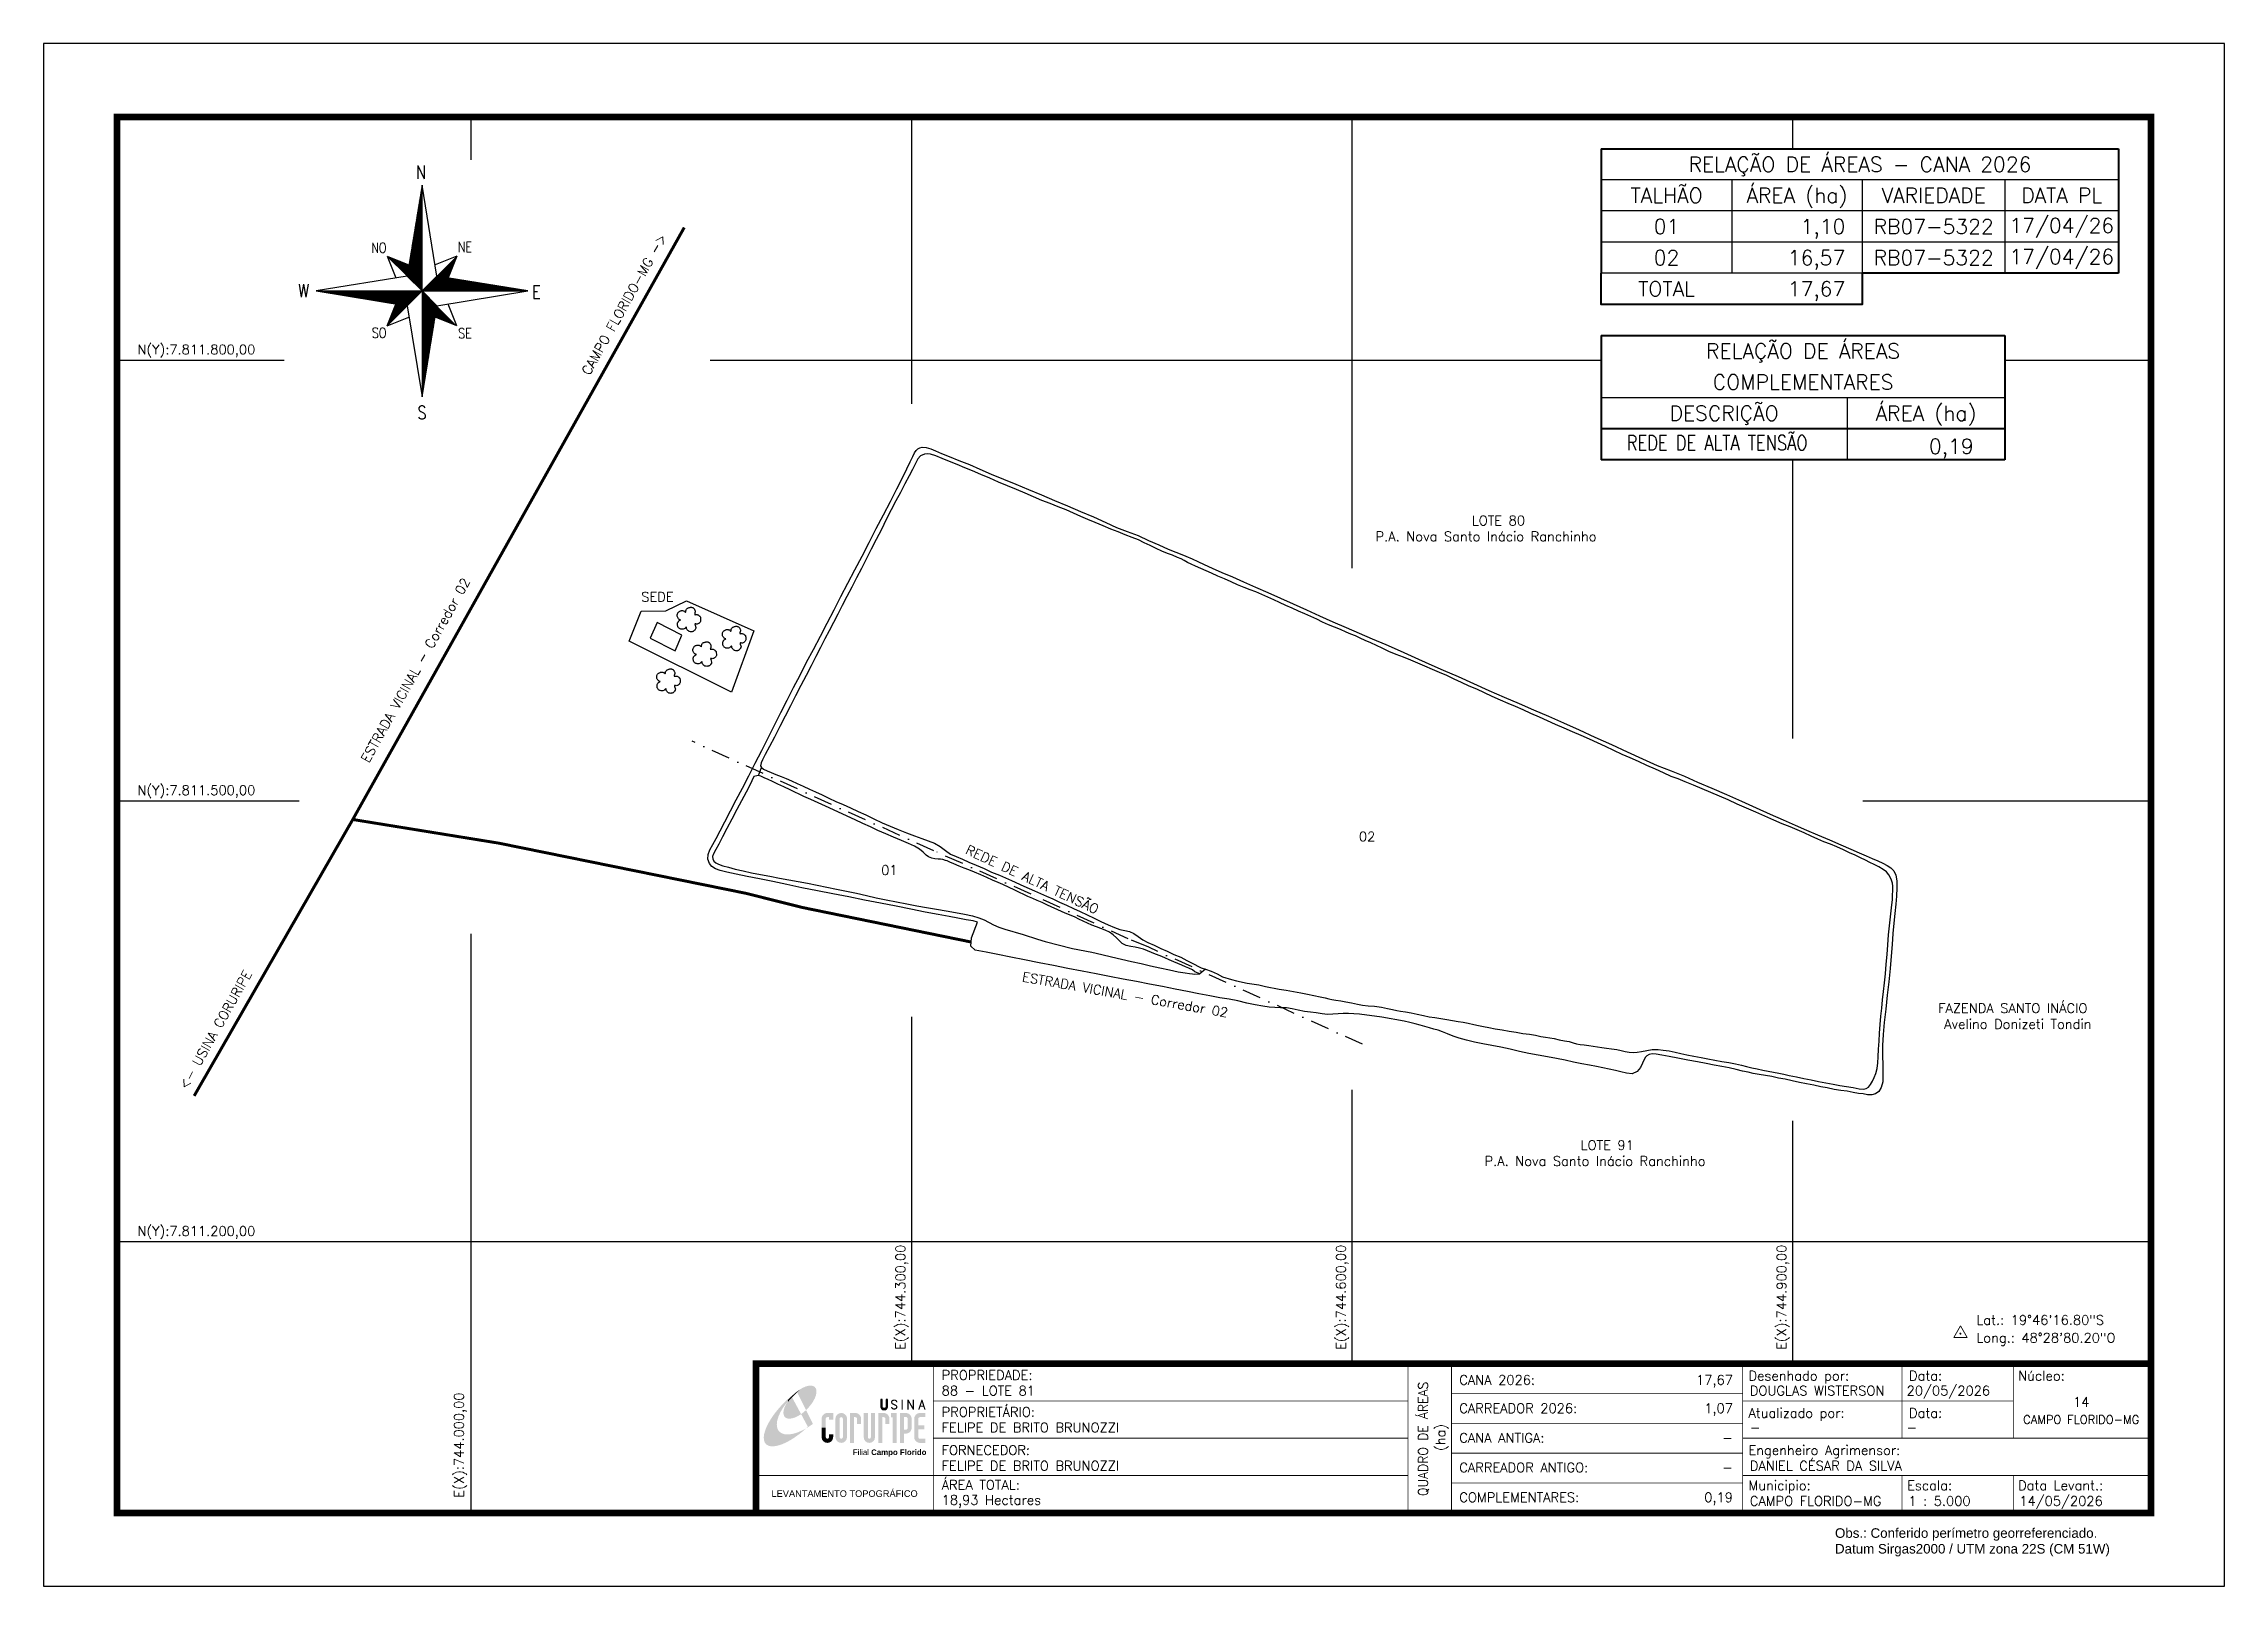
# Model space of a CAD drawing. Header units: millimetres. Extents: x 743709 to 745194, y 7810965 to 7812015.
import ezdxf
from ezdxf.enums import TextEntityAlignment as Align

# ---------------------------------------------------------------- set-up
doc = ezdxf.new("R2010")
doc.units = ezdxf.units.MM
for name, pattern in [('CONTINUO', [0]), ('DASHDOT', [25.4, 12.7, -6.35, 0, -6.35]), ('LIN0', [0])]:
    doc.linetypes.add(name, pattern=pattern)
for name, color, linetype in [('0114000088', 1, 'Continuous'), ('0114000088001', 5, 'Continuous'), ('0114000088002', 5, 'Continuous'), ('CONFRONTANTES', 7, 'Continuous'), ('EDIFICAÇÕES', 7, 'Continuous'), ('ESTRADA', 1, 'Continuous'), ('H-ÁRVORE', 94, 'Continuous'), ('MALHA', 8, 'Continuous'), ('MARGEM', 5, 'Continuous'), ('MATO', 3, 'Continuous'), ('QUADRO_DE_AREAS_CANA_2026', 7, 'Continuous'), ('QUADRO_DE_AREAS_COMPLEMENTARES', 7, 'Continuous'), ('REDE_DE_ALTA_TENSÃO', 6, 'DASHDOT'), ('SETA_NORTE', 3, 'Continuous'), ('TEXTO', 7, 'Continuous')]:
    doc.layers.add(name, color=color, linetype=linetype)
doc.styles.add('ARIAL', font='arial.ttf')
doc.styles.add('marcelo', font='arial.ttf')
doc.styles.add('ROMANS', font='romans')
doc.styles.add('Simplex', font='simplex.shx')
doc.styles.get("Standard").update_dxf_attribs({"font": 'arial.ttf'})

msp = doc.modelspace()

# ---------------------------------------------------------------- texts
at = {"layer": 'CONFRONTANTES', "linetype": 'Continuous', "style": 'Simplex'}
for s, rotation, p in [('CAMPO FLORIDO-MG ->', 60.7472, (744080.6, 7811789.1)), ('ESTRADA VICINAL - Corredor 02', 60.7472, (743930.2, 7811525.4)), ('<- USINA CORURIPE', 60.7472, (743806.5, 7811302.9)), ('ESTRADA VICINAL - Corredor 02', 350, (744374.9, 7811377.2))]:
    msp.add_text(s, height=6.5, rotation=rotation, dxfattribs=at).set_placement(p)
for s, p in [('P.A. Nova Santo Inácio Ranchinho', (744615.9, 7811676.7)), ('LOTE 80', (744681.4, 7811687.5)), ('SEDE', (744115.8, 7811635.6)), ('FAZENDA SANTO INÁCIO', (744998.9, 7811355.6)), (' Avelino Donizeti Tondin', (744998.6, 7811344.8)), ('LOTE 91', (744755.5, 7811262.4)), ('P.A. Nova Santo Inácio Ranchinho', (744690.1, 7811251.6))]:
    msp.add_text(s, height=6.5, dxfattribs=at).set_placement(p)
at = {"layer": 'MALHA', "style": 'Simplex'}
for s, p in [('N(Y):7.811.800,00', (743812.9, 7811807.2)), ('N(Y):7.811.500,00', (743812.9, 7811507.2)), ('N(Y):7.811.200,00', (743812.9, 7811207.2))]:
    msp.add_text(s, height=6.5, dxfattribs=at).set_placement(p, align=Align.MIDDLE_CENTER)
for s, p in [('E(X):744.300,00', (744292.3, 7811162.1)), ('E(X):744.600,00', (744592.3, 7811162.1)), ('E(X):744.900,00', (744892.3, 7811162.1)), ('E(X):744.000,00', (743991.7, 7811061.5))]:
    msp.add_text(s, height=6.5, rotation=90, dxfattribs=at).set_placement(p, align=Align.MIDDLE_CENTER)
at = {"layer": 'MARGEM', "color": 7, "linetype": 'Continuous', "style": 'Simplex'}
for s, p in [('88 - LOTE 81', (744320.4, 7811101.8)), ('CANA 2026:', (744672.9, 7811109.1)), ('DOUGLAS WISTERSON', (744870.7, 7811101.8)), ('20/05/2026', (744977.5, 7811101.8)), ('CARREADOR 2026:', (744672.9, 7811089.8)), ('FELIPE DE BRITO BRUNOZZI', (744320.4, 7811076.7)), ('-', (744870.7, 7811076.7)), ('-', (744977.5, 7811076.7)), ('CANA ANTIGA:', (744672.9, 7811069.7)), ('FELIPE DE BRITO BRUNOZZI', (744320.4, 7811050.7)), ('CARREADOR ANTIGO:', (744672.9, 7811049.5)), ('DANIEL CÉSAR DA SILVA', (744870.7, 7811050.7)), ('18,93 Hectares', (744320.4, 7811027.4)), ('COMPLEMENTARES:', (744672.9, 7811029.2)), ('CAMPO FLORIDO-MG', (744870.7, 7811026.7)), ('1 : 5.000', (744978.7, 7811026.7)), ('14/05/2026', (745054.2, 7811026.7))]:
    msp.add_text(s, height=6.5, dxfattribs=at).set_placement(p, align=Align.TOP_LEFT)
at = {"layer": 'MARGEM', "color": 7, "linetype": 'Continuous', "lineweight": 9}
for s, style, p in [('PROPRIEDADE:', 'Simplex', (744320.4, 7811112.4)), ('Desenhado por:', 'Simplex', (744869.8, 7811112)), ('Data:', 'Simplex', (744979.1, 7811112)), ('Núcleo:', 'Simplex', (745053.4, 7811112)), ('PROPRIETÁRIO:', 'Simplex', (744320.4, 7811087.3)), ('Atualizado por:', 'Simplex', (744869.8, 7811086.6)), ('Data:', 'Simplex', (744979.1, 7811086.6)), ('FORNECEDOR:', 'Simplex', (744320.4, 7811061.3)), ('Engenheiro Agrimensor:', 'Simplex', (744869.8, 7811061.3)), ('ÁREA TOTAL:', 'Simplex', (744320.4, 7811037.7)), ('Municipio:', 'Simplex', (744869.8, 7811037.3)), ('Escala:', 'Simplex', (744977.8, 7811037.3)), ('Data Levant.:', 'Simplex', (745053.4, 7811037.3)), ('Obs.: Conferido perímetro georreferenciado.', 'marcelo', (744928.7, 7811004.9)), ('Datum Sirgas2000 / UTM zona 22S (CM 51W)', 'marcelo', (744928.7, 7810994.2))]:
    msp.add_text(s, height=6.5, dxfattribs=dict(at, style=style)).set_placement(p, align=Align.TOP_LEFT)
at = {"layer": 'MARGEM', "color": 7, "linetype": 'Continuous', "style": 'Simplex', "width": 0.95}
msp.add_text('QUADRO DE ÁREAS', height=6.5, rotation=90, dxfattribs=at).set_placement((744648.2, 7811065.7), align=Align.MIDDLE_CENTER)
at = {"layer": 'MARGEM', "color": 7, "linetype": 'Continuous', "style": 'Simplex'}
for s, p in [('17,67', (744859.2, 7811109.1)), ('1,07', (744859.2, 7811089.8)), ('-', (744859.2, 7811069.7)), ('-', (744859.2, 7811049.5)), ('0,19', (744859.2, 7811029.2))]:
    msp.add_text(s, height=6.5, dxfattribs=at).set_placement(p, align=Align.TOP_RIGHT)
for s, height, p in [('14', 6.5, (745096.4, 7811090.9)), ('CAMPO FLORIDO-MG', 5.73, (745096.4, 7811078.9))]:
    msp.add_text(s, height=height, dxfattribs=at).set_placement(p, align=Align.MIDDLE_CENTER)
msp.add_text('(ha)', height=6.5, rotation=90, dxfattribs=at).set_placement((744660.1, 7811066.7), align=Align.MIDDLE_CENTER)
at = {"layer": 'MARGEM', "color": 7, "linetype": 'ByBlock'}
msp.add_text('LEVANTAMENTO TOPOGRÁFICO', height=4.5, dxfattribs=at).set_placement((744254.3, 7811028.5), align=Align.MIDDLE_CENTER)
at = {"layer": 'QUADRO_DE_AREAS_CANA_2026', "linetype": 'Continuous', "style": 'Simplex'}
for s, height, p in [('RELAÇÃO DE ÁREAS - CANA 2026', 10.144, (744945.7, 7811933.2)), ('TALHÃO', 10.14, (744814, 7811912.1)), ('ÁREA (ha)', 10.14, (744902.8, 7811912.1)), ('VARIEDADE', 10.14, (744995.9, 7811912.1)), ('DATA PL', 10.14, (745083.1, 7811912.1)), ('01', 10.14, (744814, 7811890.9)), ('RB07-5322', 10.14, (744995.9, 7811890.9)), ('17/04/26', 10.14, (745083.1, 7811891.6)), ('02', 10.14, (744814, 7811869.7)), ('RB07-5322', 10.14, (744995.9, 7811869.7)), ('17/04/26', 10.14, (745083.1, 7811870.4)), ('TOTAL', 10.14, (744814, 7811848.5))]:
    msp.add_text(s, height=height, dxfattribs=at).set_placement(p, align=Align.MIDDLE_CENTER)
for s, p in [('1,10', (744935.7, 7811885.8)), ('16,57', (744935.7, 7811864.6)), ('17,67', (744935.7, 7811843.4))]:
    msp.add_text(s, height=10.14, dxfattribs=at).set_placement(p, align=Align.RIGHT)
at = {"layer": 'QUADRO_DE_AREAS_COMPLEMENTARES', "linetype": 'Continuous', "style": 'Simplex'}
for s, height, p in [('RELAÇÃO DE ÁREAS', 10.144, (744907, 7811806.2)), ('COMPLEMENTARES', 10.144, (744907, 7811785)), ('DESCRIÇÃO', 10.14, (744853.2, 7811763.8)), ('ÁREA (ha)', 10.14, (744990.7, 7811763.8))]:
    msp.add_text(s, height=height, dxfattribs=at).set_placement(p, align=Align.MIDDLE_CENTER)
at = {"layer": 'QUADRO_DE_AREAS_COMPLEMENTARES', "linetype": 'Continuous', "style": 'Simplex', "width": 0.8}
msp.add_text('REDE DE ALTA TENSÃO', height=10.144, dxfattribs=at).set_placement((744786.9, 7811743.7), align=Align.MIDDLE_LEFT)
at = {"layer": 'QUADRO_DE_AREAS_COMPLEMENTARES', "linetype": 'Continuous', "style": 'Simplex'}
msp.add_text('0,19', height=10.14, dxfattribs=at).set_placement((745023.1, 7811736.2), align=Align.RIGHT)
at = {"layer": 'TEXTO', "linetype": 'Continuous', "style": 'Simplex'}
for s, p in [('02', (744610.1, 7811475.7)), ('01', (744284.8, 7811452.9))]:
    msp.add_text(s, height=6.5, dxfattribs=at).set_placement(p, align=Align.MIDDLE_CENTER)
at = {"layer": 'TEXTO', "color": 6, "linetype": 'Continuous', "style": 'Simplex'}
msp.add_text('REDE DE ALTA TENSÃO', height=6.5, rotation=335, dxfattribs=at).set_placement((744382.1, 7811446.5), align=Align.MIDDLE_CENTER)
at = {"layer": 'TEXTO', "linetype": 'ByBlock', "style": 'Simplex'}
for s, p in [('Lat.: 19°46\'16.80"S', (745025, 7811143.4, 328.4)), ('Long.: 48°28\'80.20"O', (745025, 7811131.3, 328.4))]:
    msp.add_text(s, height=6.5, dxfattribs=at).set_placement(p)

# ---------------------------------------------------------------- blocks, each defined once
blk = doc.blocks.new('mato')
at = {"layer": 'MATO', "color": 94, "linetype": 'CONTINUO'}
blk.add_lwpolyline([(734601.6, 7824194.7), (734600.8, 7824194.1), (734600, 7824193.3), (734599.1, 7824192.6), (734598, 7824192.3), (734596.9, 7824192.2), (734595.8, 7824192.2), (734594.9, 7824192.4), (734594.2, 7824192.7), (734593.5, 7824193.1), (734592.9, 7824193.6), (734592.3, 7824194.1), (734591.8, 7824194.7), (734591.5, 7824195.3), (734591.3, 7824195.9), (734591.2, 7824196.6), (734591, 7824197.5), (734591, 7824198.4), (734591, 7824199.3), (734591.2, 7824200), (734591.5, 7824200.5), (734591.9, 7824201), (734592.1, 7824201.5), (734592.4, 7824201.9), (734592.8, 7824202.3), (734594.2, 7824203.2), (734594.7, 7824203.6), (734594.5, 7824203.7), (734593.5, 7824204), (734593.1, 7824204.2), (734592.7, 7824204.5), (734592.3, 7824204.9), (734591.8, 7824205.6), (734591.3, 7824206.3), (734590.9, 7824207.1), (734590.7, 7824208), (734590.6, 7824208.8), (734590.7, 7824209.7), (734590.9, 7824210.7), (734591.3, 7824211.6), (734591.7, 7824212.4), (734592, 7824212.8), (734592.3, 7824213.1), (734592.7, 7824213.4), (734593.3, 7824213.8), (734593.9, 7824214.2), (734594.6, 7824214.5), (734595.3, 7824214.7), (734596, 7824214.8), (734596.6, 7824214.8), (734597.2, 7824214.8), (734597.8, 7824214.7), (734598.2, 7824214.6), (734598.7, 7824214.4), (734599.1, 7824214.3), (734599.5, 7824214), (734600, 7824213.4), (734600.5, 7824213), (734600.9, 7824212.8), (734601.1, 7824213.4), (734601.2, 7824214.2), (734601.3, 7824215.1), (734601.4, 7824215.5), (734601.5, 7824215.8), (734602, 7824216.5), (734602.3, 7824217), (734602.7, 7824217.4), (734603.2, 7824217.6), (734603.7, 7824217.8), (734604.3, 7824218), (734605.3, 7824218.4), (734605.8, 7824218.6), (734606.3, 7824218.7), (734606.9, 7824218.8), (734607.5, 7824218.8), (734608, 7824218.8), (734608.6, 7824218.7), (734609.1, 7824218.6), (734609.5, 7824218.4), (734610, 7824218.1), (734610.4, 7824217.9), (734610.7, 7824217.6), (734611, 7824217.2), (734611.3, 7824216.8), (734611.7, 7824216.3), (734611.9, 7824215.7), (734612.2, 7824215.1), (734612.4, 7824214.6), (734612.5, 7824214), (734612.5, 7824213.3), (734612.2, 7824212.1), (734611.9, 7824210.9), (734611.7, 7824210), (734612.4, 7824209.8), (734613.2, 7824209.9), (734614.1, 7824210), (734614.7, 7824209.9), (734615.4, 7824209.8), (734616, 7824209.5), (734616.6, 7824209.1), (734617.3, 7824208.6), (734617.8, 7824208.1), (734618.2, 7824207.9), (734618.6, 7824207.5), (734618.8, 7824207), (734619, 7824205.5), (734619.1, 7824203.9), (734619.1, 7824202.4), (734618.8, 7824201.5), (734618.4, 7824200.9), (734618, 7824200.3), (734617.5, 7824199.8), (734617, 7824199.3), (734616.5, 7824199), (734615.7, 7824198.7), (734614.9, 7824198.5), (734614.1, 7824198.3), (734613.3, 7824198.6), (734612.6, 7824198.7), (734612.1, 7824198.5), (734612.3, 7824197.3), (734613.2, 7824194.3), (734613.1, 7824193.5), (734613, 7824192.9), (734612.3, 7824191.8), (734611.9, 7824191.2), (734611.4, 7824190.7), (734611, 7824190.3), (734610.6, 7824189.9), (734610.1, 7824189.6), (734609.5, 7824189.4), (734608.8, 7824189.2), (734608.2, 7824189.2), (734607.5, 7824189.1), (734606.8, 7824189.2), (734605.7, 7824189.3), (734605.3, 7824189.5), (734604.8, 7824189.7), (734604.2, 7824190.1), (734603.7, 7824190.7), (734603.2, 7824191.3), (734602.7, 7824191.7), (734602.3, 7824192.2), (734602, 7824192.7), (734601.9, 7824194.3), (734601.7, 7824195)], dxfattribs=at)
blk = doc.blocks.new('A$C62A50745')
at = {"layer": 'SETA_NORTE', "linetype": 'Continuous'}
h = blk.add_hatch(dxfattribs=at)
h.set_pattern_fill('ANSI31', color=256, scale=0.1375, angle=-90, style=0)
h.set_pattern_definition([(315, (-215853.3436, 13873.1685), (0.3086963042, 0.3086963042), [])])
h.paths.add_polyline_path([(73.5, 97.4), (74.7, 104.9), (60, 110.8)])
h = blk.add_hatch(dxfattribs=at)
h.set_pattern_fill('ANSI31', color=256, scale=0.1375, angle=180, style=0)
h.set_pattern_definition([(225, (13869.5981, 216024.2148), (0.3086963042, -0.3086963042), [])])
h.paths.add_polyline_path([(93.8, 97.4), (101.4, 96.2), (107.3, 110.8)])
h = blk.add_hatch(dxfattribs=at)
h.set_pattern_fill('ANSI31', color=256, scale=0.1375, style=0)
h.set_pattern_definition([(45, (-13702.2973, -215849.77317), (-0.3086963042, 0.3086963042), [])])
h.paths.add_polyline_path([(73.5, 77), (65.9, 78.3), (60, 63.6)])
h = blk.add_hatch(dxfattribs=at)
h.set_pattern_fill('ANSI31', color=256, scale=0.1375, angle=90, style=0)
h.set_pattern_definition([(135, (216020.6444, -13698.72686), (-0.3086963042, -0.3086963042), [])])
h.paths.add_polyline_path([(93.8, 77), (92.6, 69.5), (107.3, 63.6)])
for p, q in [((81.6, 146.8), (83.7, 148.9)), ((81.7, 147.6), (83.7, 149.5)), ((81.8, 148.3), (83.7, 150.1)), ((82, 149.1), (83.7, 150.8)), ((82.1, 149.9), (83.7, 151.4)), ((82.2, 150.6), (83.7, 152.1)), ((82.3, 151.4), (83.7, 152.7)), ((82.5, 152.2), (83.7, 153.3)), ((82.6, 152.9), (83.7, 154)), ((82.7, 153.7), (83.7, 154.6)), ((82.9, 154.4), (83.7, 155.2)), ((83, 155.2), (83.7, 155.9)), ((83.1, 156), (83.7, 156.5)), ((83.2, 156.7), (83.7, 157.2)), ((83.4, 157.5), (83.7, 157.8)), ((83.5, 158.3), (83.7, 158.4)), ((83.6, 159), (83.7, 159.1)), ((78.7, 129.3), (83.7, 134.2)), ((78.8, 130), (83.7, 134.9)), ((79, 130.8), (83.7, 135.5)), ((79.1, 131.6), (83.7, 136.1)), ((79.2, 132.3), (83.7, 136.8)), ((79.3, 133.1), (83.7, 137.4)), ((79.5, 133.8), (83.7, 138)), ((79.6, 134.6), (83.7, 138.7)), ((79.7, 135.4), (83.7, 139.3)), ((79.8, 136.1), (83.7, 140)), ((80, 136.9), (83.7, 140.6)), ((80.1, 137.7), (83.7, 141.2)), ((80.2, 138.4), (83.7, 141.9)), ((80.3, 139.2), (83.7, 142.5)), ((80.5, 139.9), (83.7, 143.1)), ((80.6, 140.7), (83.7, 143.8)), ((80.7, 141.5), (83.7, 144.4)), ((80.8, 142.2), (83.7, 145)), ((81, 143), (83.7, 145.7)), ((81.1, 143.8), (83.7, 146.3)), ((81.2, 144.5), (83.7, 147)), ((81.3, 145.3), (83.7, 147.6)), ((81.5, 146.1), (83.7, 148.2)), ((75.7, 111), (83.7, 118.9)), ((75.8, 111.7), (83.7, 119.6)), ((75.9, 112.5), (83.7, 120.2)), ((76.1, 113.3), (83.7, 120.8)), ((76.2, 114), (83.7, 121.5)), ((76.3, 114.8), (83.7, 122.1)), ((76.4, 115.5), (83.7, 122.8)), ((76.6, 116.3), (83.7, 123.4)), ((76.7, 117.1), (83.7, 124)), ((76.8, 117.8), (83.7, 124.7)), ((76.9, 118.6), (83.7, 125.3)), ((77.1, 119.4), (83.7, 125.9)), ((77.2, 120.1), (83.7, 126.6)), ((77.3, 120.9), (83.7, 127.2)), ((77.4, 121.6), (83.7, 127.8)), ((77.6, 122.4), (83.7, 128.5)), ((77.7, 123.2), (83.7, 129.1)), ((77.8, 123.9), (83.7, 129.8)), ((78, 124.7), (83.7, 130.4)), ((78.1, 125.5), (83.7, 131)), ((78.2, 126.2), (83.7, 131.7)), ((78.3, 127), (83.7, 132.3)), ((78.5, 127.7), (83.7, 132.9)), ((78.6, 128.5), (83.7, 133.6)), ((60, 110.8), (74.7, 104.9)), ((60, 110.8), (65.9, 96.2)), ((73.5, 97.3), (83.7, 107.5)), ((73.6, 98), (83.7, 108.1)), ((73.7, 98.8), (83.7, 108.7)), ((73.8, 99.5), (83.7, 109.4)), ((73.8, 97), (83.7, 106.8)), ((73.9, 100.3), (83.7, 110)), ((74.1, 101.1), (83.7, 110.6)), ((74.2, 101.8), (83.7, 111.3)), ((74.2, 96.7), (83.7, 106.2)), ((74.3, 102.6), (83.7, 111.9)), ((74.4, 103.3), (83.7, 112.6)), ((74.5, 96.4), (83.7, 105.6)), ((74.6, 104.1), (83.7, 113.2)), ((74.7, 104.9), (83.7, 113.8)), ((74.8, 105.6), (83.7, 114.5)), ((74.8, 96.1), (83.7, 104.9)), ((74.9, 106.4), (83.7, 115.1)), ((75.1, 107.2), (83.7, 115.7)), ((75.1, 95.7), (83.7, 104.3)), ((75.2, 107.9), (83.7, 116.4)), ((75.3, 108.7), (83.7, 117)), ((75.4, 109.4), (83.7, 117.7)), ((75.6, 110.2), (83.7, 118.3)), ((107.3, 110.8), (92.6, 104.9)), ((107.3, 110.8), (101.4, 96.2)), ((75.4, 95.4), (83.7, 103.6)), ((75.8, 95.1), (83.7, 103)), ((76.1, 94.8), (83.7, 102.4)), ((76.4, 94.5), (83.7, 101.7)), ((76.7, 94.2), (83.7, 101.1)), ((77, 93.8), (83.7, 100.5)), ((77.4, 93.5), (83.7, 99.8)), ((77.7, 93.2), (83.7, 99.2)), ((78, 92.9), (83.7, 98.5)), ((78.3, 92.6), (83.7, 97.9)), ((78.6, 92.2), (83.7, 97.3)), ((78.9, 91.9), (83.7, 96.6)), ((79.3, 91.6), (83.7, 96)), ((79.6, 91.3), (83.7, 95.4)), ((79.9, 91), (83.7, 94.7)), ((80.2, 90.7), (83.7, 94.1)), ((80.5, 90.3), (83.7, 93.4)), ((80.9, 90), (83.7, 92.8)), ((81.2, 89.7), (83.7, 92.2)), ((81.5, 89.4), (83.7, 91.5)), ((81.8, 89.1), (83.7, 90.9)), ((82.1, 88.7), (83.7, 90.3)), ((82.4, 88.4), (83.7, 89.6)), ((83.8, 87.2), (94, 97.4)), ((84.4, 87.2), (94.5, 97.3)), ((85.1, 87.2), (95.1, 97.2)), ((85.7, 87.2), (95.6, 97.1)), ((86.3, 87.2), (96.2, 97)), ((87, 87.2), (96.7, 96.9)), ((87.6, 87.2), (97.2, 96.9)), ((88.3, 87.2), (97.8, 96.8)), ((88.9, 87.2), (98.3, 96.7)), ((89.5, 87.2), (98.9, 96.6)), ((90.2, 87.2), (99.4, 96.5)), ((90.8, 87.2), (100, 96.4)), ((91.4, 87.2), (100.5, 96.3)), ((92.1, 87.2), (101.1, 96.2)), ((92.7, 87.2), (101.6, 96.1)), ((93.4, 87.2), (102.2, 96)), ((94, 87.2), (102.7, 96)), ((94.6, 87.2), (103.3, 95.9)), ((95.3, 87.2), (103.8, 95.8)), ((95.9, 87.2), (104.4, 95.7)), ((96.5, 87.2), (104.9, 95.6)), ((97.2, 87.2), (105.5, 95.5)), ((97.8, 87.2), (106, 95.4)), ((98.4, 87.2), (106.5, 95.3)), ((99.1, 87.2), (107.1, 95.2)), ((99.7, 87.2), (107.6, 95.1)), ((100.4, 87.2), (108.2, 95.1)), ((101, 87.2), (108.7, 95)), ((101.6, 87.2), (109.3, 94.9)), ((102.3, 87.2), (109.8, 94.8)), ((102.9, 87.2), (110.4, 94.7)), ((103.5, 87.2), (110.9, 94.6)), ((104.2, 87.2), (111.5, 94.5)), ((104.8, 87.2), (112, 94.4)), ((105.5, 87.2), (112.6, 94.3)), ((106.1, 87.2), (113.1, 94.2)), ((106.7, 87.2), (113.7, 94.1)), ((107.4, 87.2), (114.2, 94.1)), ((108, 87.2), (114.8, 94)), ((108.6, 87.2), (115.3, 93.9)), ((109.3, 87.2), (115.8, 93.8)), ((109.9, 87.2), (116.4, 93.7)), ((110.6, 87.2), (116.9, 93.6)), ((111.2, 87.2), (117.5, 93.5)), ((111.8, 87.2), (118, 93.4)), ((112.5, 87.2), (118.6, 93.3)), ((113.1, 87.2), (119.1, 93.2)), ((113.7, 87.2), (119.7, 93.2)), ((114.4, 87.2), (120.2, 93.1)), ((115, 87.2), (120.8, 93)), ((115.6, 87.2), (121.3, 92.9)), ((116.3, 87.2), (121.9, 92.8)), ((116.9, 87.2), (122.4, 92.7)), ((117.6, 87.2), (123, 92.6)), ((118.2, 87.2), (123.5, 92.5)), ((118.8, 87.2), (124, 92.4)), ((119.5, 87.2), (124.6, 92.3)), ((120.1, 87.2), (125.1, 92.3)), ((120.7, 87.2), (125.7, 92.2)), ((121.4, 87.2), (126.2, 92.1)), ((122, 87.2), (126.8, 92)), ((122.7, 87.2), (127.3, 91.9)), ((123.3, 87.2), (127.9, 91.8)), ((123.9, 87.2), (128.4, 91.7)), ((124.6, 87.2), (129, 91.6)), ((125.2, 87.2), (129.5, 91.5)), ((125.8, 87.2), (130.1, 91.4)), ((126.5, 87.2), (130.6, 91.4)), ((127.1, 87.2), (131.2, 91.3)), ((127.7, 87.2), (131.7, 91.2)), ((128.4, 87.2), (132.3, 91.1)), ((129, 87.2), (132.8, 91)), ((129.7, 87.2), (133.3, 90.9)), ((130.3, 87.2), (133.9, 90.8)), ((130.9, 87.2), (134.4, 90.7)), ((131.6, 87.2), (135, 90.6)), ((132.2, 87.2), (135.5, 90.5)), ((132.8, 87.2), (136.1, 90.5)), ((133.5, 87.2), (136.6, 90.4)), ((134.1, 87.2), (137.2, 90.3)), ((134.8, 87.2), (137.7, 90.2)), ((135.4, 87.2), (138.3, 90.1)), ((136, 87.2), (138.8, 90)), ((136.7, 87.2), (139.4, 89.9)), ((137.3, 87.2), (139.9, 89.8)), ((137.9, 87.2), (140.5, 89.7)), ((138.6, 87.2), (141, 89.6)), ((139.2, 87.2), (141.6, 89.6)), ((139.9, 87.2), (142.1, 89.5)), ((140.5, 87.2), (142.6, 89.4)), ((141.1, 87.2), (143.2, 89.3)), ((141.8, 87.2), (143.7, 89.2)), ((142.4, 87.2), (144.3, 89.1)), ((11.8, 87.2), (11.8, 87.2)), ((12.3, 87.1), (12.4, 87.2)), ((12.9, 87), (13.1, 87.2)), ((13.4, 86.9), (13.7, 87.2)), ((14, 86.8), (14.4, 87.2)), ((14.5, 86.7), (15, 87.2)), ((15.1, 86.6), (15.6, 87.2)), ((15.6, 86.6), (16.3, 87.2)), ((16.2, 86.5), (16.9, 87.2)), ((16.7, 86.4), (17.5, 87.2)), ((17.2, 86.3), (18.2, 87.2)), ((17.8, 86.2), (18.8, 87.2)), ((18.3, 86.1), (19.5, 87.2)), ((18.9, 86), (20.1, 87.2)), ((19.4, 85.9), (20.7, 87.2)), ((20, 85.8), (21.4, 87.2)), ((20.5, 85.7), (22, 87.2)), ((21.1, 85.7), (22.6, 87.2)), ((21.6, 85.6), (23.3, 87.2)), ((22.2, 85.5), (23.9, 87.2)), ((22.7, 85.4), (24.6, 87.2)), ((23.3, 85.3), (25.2, 87.2)), ((23.8, 85.2), (25.8, 87.2)), ((24.4, 85.1), (26.5, 87.2)), ((24.9, 85), (27.1, 87.2)), ((25.5, 84.9), (27.7, 87.2)), ((26, 84.8), (28.4, 87.2)), ((26.5, 84.8), (29, 87.2)), ((27.1, 84.7), (29.6, 87.2)), ((27.6, 84.6), (30.3, 87.2)), ((28.2, 84.5), (30.9, 87.2)), ((28.7, 84.4), (31.6, 87.2)), ((29.3, 84.3), (32.2, 87.2)), ((29.8, 84.2), (32.8, 87.2)), ((30.4, 84.1), (33.5, 87.2)), ((30.9, 84), (34.1, 87.2)), ((31.5, 83.9), (34.7, 87.2)), ((32, 83.9), (35.4, 87.2)), ((32.6, 83.8), (36, 87.2)), ((33.1, 83.7), (36.7, 87.2)), ((33.7, 83.6), (37.3, 87.2)), ((34.2, 83.5), (37.9, 87.2)), ((34.7, 83.4), (38.6, 87.2)), ((35.3, 83.3), (39.2, 87.2)), ((35.8, 83.2), (39.8, 87.2)), ((36.4, 83.1), (40.5, 87.2)), ((36.9, 83), (41.1, 87.2)), ((37.5, 83), (41.8, 87.2)), ((38, 82.9), (42.4, 87.2)), ((38.6, 82.8), (43, 87.2)), ((39.1, 82.7), (43.7, 87.2)), ((39.7, 82.6), (44.3, 87.2)), ((40.2, 82.5), (44.9, 87.2)), ((40.8, 82.4), (45.6, 87.2)), ((41.3, 82.3), (46.2, 87.2)), ((41.9, 82.2), (46.8, 87.2)), ((42.4, 82.1), (47.5, 87.2)), ((43, 82.1), (48.1, 87.2)), ((43.5, 82), (48.8, 87.2)), ((44, 81.9), (49.4, 87.2)), ((44.6, 81.8), (50, 87.2)), ((45.1, 81.7), (50.7, 87.2)), ((45.7, 81.6), (51.3, 87.2)), ((46.2, 81.5), (51.9, 87.2)), ((46.8, 81.4), (52.6, 87.2)), ((47.3, 81.3), (53.2, 87.2)), ((47.9, 81.2), (53.9, 87.2)), ((48.4, 81.2), (54.5, 87.2)), ((49, 81.1), (55.1, 87.2)), ((49.5, 81), (55.8, 87.2)), ((50.1, 80.9), (56.4, 87.2)), ((50.6, 80.8), (57, 87.2)), ((51.2, 80.7), (57.7, 87.2)), ((51.7, 80.6), (58.3, 87.2)), ((52.3, 80.5), (59, 87.2)), ((52.8, 80.4), (59.6, 87.2)), ((53.3, 80.3), (60.2, 87.2)), ((53.9, 80.3), (60.9, 87.2)), ((54.4, 80.2), (61.5, 87.2)), ((55, 80.1), (62.1, 87.2)), ((55.5, 80), (62.8, 87.2)), ((56.1, 79.9), (63.4, 87.2)), ((56.6, 79.8), (64, 87.2)), ((57.2, 79.7), (64.7, 87.2)), ((57.7, 79.6), (65.3, 87.2)), ((58.3, 79.5), (66, 87.2)), ((58.8, 79.4), (66.6, 87.2)), ((59.4, 79.4), (67.2, 87.2)), ((59.9, 79.3), (67.9, 87.2)), ((83.7, 87.2), (60, 63.6)), ((60, 63.6), (65.9, 78.3)), ((60.5, 79.2), (68.5, 87.2)), ((61, 79.1), (69.1, 87.2)), ((61.5, 79), (69.8, 87.2)), ((62.1, 78.9), (70.4, 87.2)), ((62.6, 78.8), (71.1, 87.2)), ((63.2, 78.7), (71.7, 87.2)), ((63.7, 78.6), (72.3, 87.2)), ((64.3, 78.5), (73, 87.2)), ((64.8, 78.4), (73.6, 87.2)), ((65.4, 78.4), (74.2, 87.2)), ((65.9, 78.3), (74.9, 87.2)), ((66.5, 78.2), (75.5, 87.2)), ((67, 78.1), (76.2, 87.2)), ((67.6, 78), (76.8, 87.2)), ((68.1, 77.9), (77.4, 87.2)), ((68.7, 77.8), (78.1, 87.2)), ((69.2, 77.7), (78.7, 87.2)), ((69.8, 77.6), (79.3, 87.2)), ((70.3, 77.5), (80, 87.2)), ((70.8, 77.5), (80.6, 87.2)), ((71.4, 77.4), (81.2, 87.2)), ((71.9, 77.3), (81.9, 87.2)), ((72.5, 77.2), (82.5, 87.2)), ((73, 77.1), (83.2, 87.2)), ((82.8, 88.1), (83.7, 89)), ((83.1, 87.8), (83.7, 88.4)), ((83.4, 87.5), (83.7, 87.7)), ((83.7, 87.1), (83.7, 87.1)), ((83.7, 86.4), (84, 86.8)), ((83.7, 85.8), (84.4, 86.5)), ((83.7, 85.2), (84.7, 86.2)), ((83.7, 84.5), (85, 85.9)), ((83.7, 83.9), (85.3, 85.6)), ((83.7, 83.3), (85.6, 85.2)), ((83.7, 82.6), (86, 84.9)), ((83.7, 82), (86.3, 84.6)), ((83.7, 81.3), (86.6, 84.3)), ((83.7, 80.7), (86.9, 84)), ((83.7, 80.1), (87.2, 83.6)), ((83.7, 79.4), (87.5, 83.3)), ((83.7, 78.8), (87.9, 83)), ((83.7, 78.2), (88.2, 82.7)), ((83.7, 77.5), (88.5, 82.4)), ((83.7, 76.9), (88.8, 82.1)), ((83.7, 76.2), (89.1, 81.7)), ((83.7, 75.6), (89.5, 81.4)), ((83.7, 75), (89.8, 81.1)), ((83.7, 74.3), (90.1, 80.8)), ((83.7, 73.7), (90.4, 80.5)), ((83.7, 73.1), (90.7, 80.1)), ((83.7, 72.4), (91, 79.8)), ((83.7, 71.8), (91.4, 79.5)), ((83.7, 71.2), (91.7, 79.2)), ((83.7, 70.5), (92, 78.9)), ((83.7, 69.9), (92.3, 78.5)), ((83.7, 69.2), (92.6, 78.2)), ((83.7, 68.6), (93, 77.9)), ((83.7, 68), (93.3, 77.6)), ((83.7, 67.3), (93.6, 77.3)), ((83.7, 66.7), (93.8, 76.9)), ((83.7, 66.1), (93.7, 76.1)), ((83.7, 65.4), (93.6, 75.3)), ((83.7, 64.8), (93.4, 74.6)), ((107.3, 63.6), (101.4, 78.3)), ((143, 87.2), (144.8, 89)), ((143.7, 87.2), (145.4, 88.9)), ((144.3, 87.2), (145.9, 88.8)), ((144.9, 87.2), (146.5, 88.7)), ((145.6, 87.2), (147, 88.7)), ((146.2, 87.2), (147.6, 88.6)), ((146.9, 87.2), (148.1, 88.5)), ((147.5, 87.2), (148.7, 88.4)), ((148.1, 87.2), (149.2, 88.3)), ((148.8, 87.2), (149.8, 88.2)), ((149.4, 87.2), (150.3, 88.1)), ((150, 87.2), (150.8, 88)), ((150.7, 87.2), (151.4, 87.9)), ((151.3, 87.2), (151.9, 87.8)), ((152, 87.2), (152.5, 87.8)), ((152.6, 87.2), (153, 87.7)), ((153.2, 87.2), (153.6, 87.6)), ((153.9, 87.2), (154.1, 87.5)), ((154.5, 87.2), (154.7, 87.4)), ((155.1, 87.2), (155.2, 87.3)), ((60, 63.6), (74.7, 69.5)), ((83.7, 64.1), (93.3, 73.8)), ((83.7, 63.5), (93.2, 73)), ((83.7, 62.9), (93.1, 72.3)), ((83.7, 62.2), (92.9, 71.5)), ((83.7, 61.6), (92.8, 70.8)), ((83.7, 61), (92.7, 70)), ((83.7, 60.3), (92.6, 69.2)), ((83.7, 59.7), (92.4, 68.5)), ((83.7, 59), (92.3, 67.7)), ((83.7, 58.4), (92.2, 66.9)), ((83.7, 57.8), (92.1, 66.2)), ((83.7, 57.1), (91.9, 65.4)), ((83.7, 56.5), (91.8, 64.7)), ((83.7, 55.9), (91.7, 63.9)), ((83.7, 55.2), (91.6, 63.1)), ((83.7, 54.6), (91.4, 62.4)), ((83.7, 54), (91.3, 61.6)), ((83.7, 53.3), (91.2, 60.8)), ((83.7, 52.7), (91.1, 60.1)), ((107.3, 63.6), (92.6, 69.5)), ((83.7, 52), (90.9, 59.3)), ((83.7, 51.4), (90.8, 58.6)), ((83.7, 50.8), (90.7, 57.8)), ((83.7, 50.1), (90.5, 57)), ((83.7, 49.5), (90.4, 56.3)), ((83.7, 48.9), (90.3, 55.5)), ((83.7, 48.2), (90.2, 54.7)), ((83.7, 47.6), (90, 54)), ((83.7, 46.9), (89.9, 53.2)), ((83.7, 46.3), (89.8, 52.5)), ((83.7, 45.7), (89.7, 51.7)), ((83.7, 45), (89.5, 50.9)), ((83.7, 44.4), (89.4, 50.2)), ((83.7, 43.8), (89.3, 49.4)), ((83.7, 43.1), (89.2, 48.6)), ((83.7, 42.5), (89, 47.9)), ((83.7, 41.8), (88.9, 47.1)), ((83.7, 41.2), (88.8, 46.3)), ((83.7, 40.6), (88.7, 45.6)), ((83.7, 39.9), (88.5, 44.8)), ((83.7, 39.3), (88.4, 44.1)), ((83.7, 38.7), (88.3, 43.3)), ((83.7, 38), (88.2, 42.5)), ((83.7, 37.4), (88, 41.8)), ((83.7, 36.8), (87.9, 41)), ((83.7, 36.1), (87.8, 40.2)), ((83.7, 35.5), (87.7, 39.5)), ((83.7, 34.8), (87.5, 38.7)), ((83.7, 34.2), (87.4, 38)), ((83.7, 33.6), (87.3, 37.2)), ((83.7, 32.9), (87.2, 36.4)), ((83.7, 32.3), (87, 35.7)), ((83.7, 31.7), (86.9, 34.9)), ((83.7, 31), (86.8, 34.1)), ((83.7, 30.4), (86.7, 33.4)), ((83.7, 29.7), (86.5, 32.6)), ((83.7, 29.1), (86.4, 31.9)), ((83.7, 28.5), (86.3, 31.1)), ((83.7, 27.8), (86.2, 30.3)), ((83.7, 27.2), (86, 29.6)), ((83.7, 26.6), (85.9, 28.8)), ((83.7, 25.9), (85.8, 28)), ((83.7, 25.3), (85.6, 27.3)), ((83.7, 24.6), (85.5, 26.5)), ((83.7, 24), (85.4, 25.8)), ((83.7, 23.4), (85.3, 25)), ((83.7, 22.7), (85.1, 24.2)), ((83.7, 22.1), (85, 23.5)), ((83.7, 21.5), (84.9, 22.7)), ((83.7, 20.8), (84.8, 21.9)), ((83.7, 20.2), (84.6, 21.2)), ((83.7, 19.6), (84.5, 20.4)), ((83.7, 18.9), (84.4, 19.7)), ((83.7, 18.3), (84.3, 18.9)), ((83.7, 17.6), (84.1, 18.1)), ((83.7, 17), (84, 17.4)), ((83.7, 16.4), (83.9, 16.6)), ((83.7, 15.7), (83.8, 15.8))]:
    blk.add_line(p, q, dxfattribs=at)
blk.add_lwpolyline([(93.8, 77), (155.7, 87.2), (93.8, 97.4), (83.7, 159.3), (73.5, 97.4), (11.6, 87.2), (73.5, 77), (83.7, 15.1)], close=True, dxfattribs=at)
for points in [[(83.7, 87.2), (83.7, 159.3)], [(83.7, 87.2), (73.5, 97.4)], [(83.7, 87.2), (93.8, 97.4)], [(11.6, 87.2), (155.7, 87.2)], [(83.7, 87.2), (73.5, 77)], [(83.7, 87.2), (93.8, 77)], [(83.7, 87.2), (83.7, 15.1)]]:
    blk.add_lwpolyline(points, dxfattribs=at)
at = {"layer": 'SETA_NORTE', "color": 7, "lineweight": 30, "style": 'ROMANS', "width": 0.8}
for s, height, p in [('N ', 8.94, (79.5, 163.6)), ('NO', 6.88, (49.1, 113.2)), ('NE', 6.87, (108, 113.7)), ('W', 8.94, (-0.7, 82.9)), ('E', 8.94, (158.6, 82.1)), ('SO', 6.88, (49.5, 55.3)), ('SE', 6.87, (108.3, 55)), ('S', 8.94, (80.6, 0))]:
    blk.add_text(s, height=height, dxfattribs=at).set_placement(p)
blk = doc.blocks.new('A$C78F83FB3')
at = {"layer": 'MARGEM'}
h = blk.add_hatch(color=20, dxfattribs=at)
edge = h.paths.add_edge_path()
edge.add_ellipse((19.49, 23.77), major_axis=(-6.68, -6.67), ratio=0.469426, start_angle=292.73277, end_angle=601.25787)
edge.add_ellipse((22.83, 22.05), major_axis=(12.64, 11.29), ratio=0.457614, start_angle=79.90686, end_angle=107.91393)
edge = h.paths.add_edge_path()
edge.add_ellipse((18.28, 18.7), major_axis=(13.95, 13.59), ratio=0.386848, start_angle=63.96117, end_angle=264.59932)
edge.add_ellipse((22.83, 22.05), major_axis=(12.64, 11.29), ratio=0.457614, start_angle=107.91393, end_angle=245.11815, ccw=False)
edge.add_ellipse((19.49, 23.77), major_axis=(-6.68, -6.67), ratio=0.469426, start_angle=241.25787, end_angle=292.73277, ccw=False)
for color, points in [(20, [(15.46, 26.12), (14.17, 24.81), (14.06, 24.24), (14.39, 23.97), (14.67, 24.54), (19.47, 29.32), (18.48, 28.66), (17.31, 27.78)]), (7, [(58.42, 24.9), (57.9, 24.9), (57.9, 21.73, -0.414214), (57.15, 20.98), (56.84, 20.98, -0.414214), (56.09, 21.73), (56.09, 24.9), (55.57, 24.9), (55.57, 21.73, 0.414214), (56.84, 20.46), (57.15, 20.46, 0.414214), (58.42, 21.73)]), (7, [(61.7, 24.9), (61.23, 24.9, 0.396318), (60.04, 23.78), (60.04, 23.72, 0.151912), (60.39, 22.97), (60.46, 22.92), (62.18, 22), (62.85, 21.83, 0.12407), (62.51, 22.42), (60.75, 23.36, -0.13192), (60.56, 23.77, -0.385578), (61.23, 24.37), (61.7, 24.37, -0.414214), (62.37, 23.7), (62.89, 23.7, 0.414214)]), (7, [(62.37, 23.7), (62.89, 23.7, 0.414214), (61.7, 24.9), (61.23, 24.9, 0.396318), (60.04, 23.78), (60.04, 23.72, 0.151912), (60.39, 22.97), (60.46, 22.92), (62.18, 22), (62.18, 22, -0.131921), (62.37, 21.59, -0.385578), (61.7, 20.98), (61.23, 20.98, -0.414214), (60.56, 21.65), (60.04, 21.65, 0.414214), (61.23, 20.46), (61.7, 20.46, 0.402546), (62.89, 21.61, 0.165292), (62.51, 22.42), (60.75, 23.36, -0.13192), (60.56, 23.77, -0.385578), (61.23, 24.37), (61.7, 24.37, -0.414214)]), (7, [(30.97, 12.46), (29.13, 12.46), (29.13, 8.21, 1), (34.29, 8.21), (34.29, 9.41), (32.45, 9.41), (32.45, 8.21, -1), (30.97, 8.21)])]:
    blk.add_hatch(color=color, dxfattribs=at).paths.add_polyline_path(points)
h = blk.add_hatch(color=7, dxfattribs=at)
h.paths.add_polyline_path([(65.24, 24.9), (64.72, 24.9), (64.72, 20.46), (65.24, 20.46)])
h.paths.add_polyline_path([(67.38, 20.46), (67.9, 20.46), (67.9, 23.74), (69.74, 20.46), (70.23, 20.46), (70.23, 24.9), (69.71, 24.9), (69.71, 21.58), (67.85, 24.9), (67.38, 24.9)])
h.paths.add_polyline_path([(72.17, 20.46), (72.72, 20.46), (73.14, 21.73), (74.49, 21.73), (74.9, 20.46), (75.45, 20.46), (74, 24.9), (73.62, 24.9)])
h.paths.add_polyline_path([(73.81, 23.8), (74.32, 22.25), (73.31, 22.25)], flags=16)
h = blk.add_hatch(color=7, dxfattribs=at)
h.paths.add_polyline_path([(31.71, 18.93, 0.414214), (29.13, 16.35), (29.13, 12.46), (30.97, 12.46), (30.97, 16.35, -0.414214), (31.71, 17.09), (32.45, 17.09), (32.45, 16.02), (34.29, 16.02), (34.29, 18.93)])
h.paths.add_polyline_path([(44.15, 17.09, -0.414214), (44.89, 16.35), (44.89, 14.1), (46.72, 14.1), (46.72, 16.17, 0.433937), (44.15, 18.93), (41.77, 18.93), (41.77, 12.46), (43.61, 12.46), (43.61, 17.09)])
h.paths.add_polyline_path([(43.61, 12.46), (41.77, 12.46), (41.77, 5.62), (43.61, 5.62)])
h.paths.add_polyline_path([(47.92, 12.46), (49.75, 12.46), (49.75, 18.93), (47.92, 18.93)])
h.paths.add_polyline_path([(52.91, 18.93), (51.08, 18.93), (51.08, 12.46), (52.91, 12.46)])
h.paths.add_polyline_path([(51.08, 8.12, -1), (49.75, 8.12), (49.75, 12.46), (47.92, 12.46), (47.92, 8.12, 1), (52.91, 8.12), (52.91, 12.46), (51.08, 12.46)])
h.paths.add_polyline_path([(54.41, 12.46), (56.25, 12.46), (56.25, 17.09), (56.79, 17.09, -0.414214), (57.53, 16.35), (57.53, 14.1), (59.36, 14.1), (59.36, 16.17, 0.433937), (56.79, 18.93), (54.41, 18.93)])
h.paths.add_polyline_path([(56.25, 12.46), (54.41, 12.46), (54.41, 5.62), (56.25, 5.62)])
h.paths.add_polyline_path([(60.73, 12.46), (62.58, 12.46), (62.58, 18.93), (60.02, 18.93), (60.02, 17.08), (60.73, 17.08)])
h.paths.add_polyline_path([(62.58, 12.46), (60.73, 12.46), (60.73, 5.62), (62.58, 5.62)])
h.paths.add_polyline_path([(64.06, 12.46), (65.82, 12.46), (65.82, 17.17), (66.66, 17.17, -0.450417), (67.48, 16.25), (67.48, 12.46), (69.24, 12.46, 0.002307), (69.24, 12.48, 0.005282), (69.23, 12.54, -0.000938), (69.23, 12.53), (69.23, 16.17, 0.433937), (66.66, 18.93), (64.06, 18.93)])
h.paths.add_polyline_path([(64.06, 5.62), (65.82, 5.62), (65.82, 9.77), (66.66, 9.77, 0.426056), (69.24, 12.46), (67.48, 12.46), (67.48, 12.45, -0.450417), (66.66, 11.53), (65.82, 11.53), (65.82, 12.46), (64.06, 12.46)])
h.paths.add_polyline_path([(70.37, 12.46), (74.87, 12.46), (74.87, 13.44), (72.21, 13.44), (72.21, 16.35, -0.414214), (72.95, 17.09), (75.38, 17.09), (75.38, 18.93), (72.95, 18.93, 0.414214), (70.37, 16.35)])
h.paths.add_polyline_path([(72.21, 11.62), (74.87, 11.62), (74.87, 12.46), (70.37, 12.46), (70.37, 8.21, 0.414214), (72.95, 5.62), (75.38, 5.62), (75.38, 7.47), (72.95, 7.47, -0.414214), (72.21, 8.21)])
h = blk.add_hatch(color=7, dxfattribs=at)
h.paths.add_polyline_path([(35.29, 16.35), (35.29, 8.21, 1), (40.46, 8.21, 0.016978), (40.45, 8.38), (40.45, 16.17, 0.433937), (37.88, 18.93), (37.87, 18.93, 0.41391)])
h.paths.add_polyline_path([(38.62, 16.35), (38.62, 8.21, -1), (37.13, 8.21), (37.13, 16.35, -1)], flags=16)
at = {"layer": 'MARGEM', "color": 7}
blk.add_lwpolyline([(58.42, 24.9), (57.9, 24.9), (57.9, 21.73, -0.414214), (57.15, 20.98), (56.84, 20.98, -0.414214), (56.09, 21.73), (56.09, 24.9), (55.57, 24.9), (55.57, 21.73, 0.414214), (56.84, 20.46), (57.15, 20.46, 0.414214), (58.42, 21.73), (58.42, 24.9)], format="xyb", close=True, dxfattribs=at)
at = {"layer": 'MARGEM', "color": 252, "insert": (43.05, 2.72), "char_height": 2.5, "attachment_point": 1, "style": 'ARIAL'}
blk.add_mtext_dynamic_manual_height_columns('Filial {\\fArial|b1|i0|c0|p34;Campo Florido}', width=33.0271, gutter_width=2.46, heights=[2.95], dxfattribs=at)

# ---------------------------------------------------------------- linework, layer by layer
at = {"layer": '0114000088', "elevation": 623.7}
msp.add_lwpolyline([(744479.8, 7811669.2), (744482.8, 7811668.1), (744486.6, 7811666.5), (744490.9, 7811664.7), (744494.8, 7811662.8), (744499.1, 7811660.9), (744504.7, 7811658.4), (744511.2, 7811655.5), (744518.4, 7811652.4), (744526, 7811649), (744534.1, 7811645.5), (744542.5, 7811641.7), (744551.1, 7811637.9), (744559.8, 7811634.1), (744568.8, 7811630), (744577.8, 7811625.9), (744586.8, 7811621.8), (744595.9, 7811618), (744604.7, 7811614.2), (744613.6, 7811610.3), (744622.9, 7811606.3), (744632.6, 7811602), (744642.5, 7811597.6), (744652.2, 7811593.2), (744662, 7811589), (744672.2, 7811584.6), (744682.6, 7811579.9), (744693.1, 7811575.2), (744703.5, 7811570.6), (744713.6, 7811566.2), (744723.5, 7811562), (744733.6, 7811557.6), (744743.9, 7811553.1), (744754.4, 7811548.3), (744765.2, 7811543.3), (744776.5, 7811538.3), (744787.3, 7811533.3), (744797.7, 7811528.5), (744807.6, 7811524.1), (744817.1, 7811520.4), (744826.3, 7811516.7), (744835.2, 7811512.8), (744844.8, 7811508.7), (744854.9, 7811504.3), (744865, 7811499.7), (744875, 7811495.3), (744884.6, 7811491), (744893.5, 7811487), (744901.7, 7811483.5), (744909.3, 7811480.1), (744916.9, 7811476.8), (744924.9, 7811473.4), (744932.6, 7811470), (744939.5, 7811467), (744945.2, 7811464.6), (744949.9, 7811462.6), (744954, 7811460.8), (744957.8, 7811459.1), (744961.2, 7811457.5), (744964.2, 7811456), (744966.8, 7811454.3), (744968.7, 7811452.3), (744970.2, 7811449.4), (744970.8, 7811445.5), (744970.9, 7811440.7), (744970.7, 7811435.2), (744970.2, 7811429.6), (744969.4, 7811423.4), (744968.8, 7811416.7), (744968.2, 7811409.7), (744967.6, 7811402.3), (744967, 7811394.3), (744966.2, 7811385.8), (744965.3, 7811376.9), (744964.3, 7811367.7), (744963.3, 7811358.3), (744962.3, 7811349.2), (744961.5, 7811340.9), (744961, 7811333.4), (744961, 7811326.6), (744961.3, 7811320.2), (744961.4, 7811314.1), (744961.2, 7811308.8), (744960.2, 7811304.8), (744958.5, 7811302.2), (744956.3, 7811300.5), (744953.7, 7811299.9), (744950.9, 7811300), (744947.8, 7811300.5), (744944.7, 7811300.9), (744941.1, 7811301.6), (744937.1, 7811302.4), (744932.7, 7811302.9), (744928.1, 7811303.6), (744923.4, 7811304.6), (744919, 7811305.3), (744914.2, 7811306.4), (744909.3, 7811307.4), (744904.6, 7811308.4), (744899.6, 7811309.4), (744894.8, 7811310.5), (744890.2, 7811311.3), (744885.7, 7811312.3), (744881.3, 7811313), (744877.1, 7811313.8), (744873.1, 7811314.5), (744869.6, 7811315.3), (744865.7, 7811316.1), (744861.5, 7811317.1), (744856.7, 7811318.2), (744851.6, 7811319.1), (744846.4, 7811320), (744841, 7811321.2), (744835, 7811322.4), (744828.4, 7811323.6), (744821.6, 7811324.8), (744815.9, 7811326), (744810.9, 7811327), (744807, 7811327.6), (744804.3, 7811327.8), (744802.2, 7811327.4), (744800.7, 7811326.5), (744799.7, 7811325.6), (744798.8, 7811324), (744797.7, 7811321.5), (744796.3, 7811318.5), (744794.1, 7811315.7), (744790.7, 7811314.3), (744786.8, 7811314.6), (744782.9, 7811315.6), (744779.2, 7811316.5), (744775, 7811317.3), (744770.6, 7811318.3), (744766.3, 7811319.1), (744761.6, 7811320), (744756.3, 7811320.9), (744750.6, 7811322.2), (744744.9, 7811323.4), (744739, 7811324.6), (744732.9, 7811325.8), (744726.6, 7811326.8), (744720.3, 7811328), (744713.8, 7811329.4), (744707.5, 7811331), (744701.2, 7811332.3), (744695, 7811333.5), (744689, 7811334.6), (744683.3, 7811335.8), (744677.8, 7811337), (744672.8, 7811338.5), (744668.6, 7811339.9), (744664.8, 7811341.5), (744661.5, 7811342.7), (744658.6, 7811343.8), (744655.6, 7811344.7), (744652.5, 7811345.5), (744649.4, 7811346.4), (744646.3, 7811347.3), (744642.9, 7811348.2), (744639.1, 7811349.2), (744635.3, 7811350), (744620.1, 7811352.7), (744604.9, 7811354.8), (744601.1, 7811355.1), (744597.5, 7811355.2), (744593.9, 7811355.2), (744590.4, 7811355), (744586.7, 7811354.7), (744583.2, 7811354.6), (744579.5, 7811355), (744575.5, 7811355.6), (744571.5, 7811356.2), (744567.5, 7811356.7), (744563.2, 7811357.5), (744559.1, 7811358.4), (744555.2, 7811359), (744551.1, 7811359.2), (744547.2, 7811359.3), (744543.4, 7811359.6), (744539, 7811360.2), (744533.8, 7811361.2), (744528.2, 7811362.4), (744522, 7811363.9), (744516.1, 7811364.9), (744509.9, 7811366), (744503.1, 7811367.3), (744495.6, 7811368.7), (744487.7, 7811370.2), (744479.4, 7811371.9), (744470.8, 7811373.6), (744461.9, 7811375.3), (744453, 7811377.1), (744443.9, 7811378.7), (744434.8, 7811380.5), (744425.6, 7811382.3), (744416.1, 7811384), (744406.4, 7811385.9), (744396.6, 7811387.9), (744386.7, 7811389.8), (744376.9, 7811391.8), (744367.4, 7811393.6), (744358.7, 7811395.5), (744350.6, 7811397.1), (744343.3, 7811398.4), (744340.2, 7811401), (744340.7, 7811406.7), (744344.9, 7811417.5), (744341.8, 7811418.4), (744337.1, 7811419.1), (744331.4, 7811420.1), (744325.4, 7811421.2), (744318.1, 7811422.7), (744309.2, 7811424.3), (744299.4, 7811426.3), (744289.5, 7811428.2), (744278.8, 7811430.3), (744267.9, 7811432.5), (744257.1, 7811434.7), (744246.4, 7811436.8), (744235.8, 7811438.8), (744225.2, 7811440.9), (744215, 7811443.1), (744205.4, 7811445.1), (744196.3, 7811446.8), (744187.9, 7811448.6), (744180.5, 7811450.1), (744174.2, 7811451.4), (744169.5, 7811452.6), (744166.4, 7811453.7), (744164, 7811455.3), (744162.2, 7811457.4), (744161.1, 7811460.4), (744161.3, 7811463.5), (744162.5, 7811466.6), (744164.5, 7811470.3), (744166.8, 7811474.4), (744169.5, 7811479.5), (744172.8, 7811485.8), (744176.6, 7811493.2), (744180.4, 7811500.6), (744184.7, 7811508.7), (744189, 7811517.1), (744193.4, 7811525.7), (744197.9, 7811534.3), (744202.3, 7811542.9), (744206.6, 7811551.5), (744210.9, 7811560.1), (744215.2, 7811568.6), (744219.6, 7811577.1), (744224, 7811585.6), (744228.4, 7811594.3), (744233.1, 7811603.1), (744237.8, 7811612), (744242.5, 7811621), (744247.1, 7811630), (744251.8, 7811639.1), (744256.6, 7811648.2), (744261.3, 7811657.3), (744266.2, 7811666.6), (744271, 7811675.9), (744275.9, 7811685.3), (744280.7, 7811694.6), (744285.5, 7811703.7), (744289.9, 7811712.3), (744293.7, 7811719.8), (744296.6, 7811726), (744298.9, 7811730.7), (744300.7, 7811734.3), (744302, 7811736.8), (744303.1, 7811738.4), (744304.1, 7811739.5), (744305.6, 7811740.3), (744307.2, 7811740.7), (744309.9, 7811740.5), (744313.1, 7811739.6), (744316.3, 7811738.3), (744320.3, 7811736.5), (744325.5, 7811734.4), (744332.1, 7811731.7), (744339.3, 7811728.8), (744346.4, 7811725.7), (744354.2, 7811722.4), (744362.4, 7811718.9), (744370.9, 7811715.5), (744379.6, 7811711.9), (744388.4, 7811708.2), (744397.2, 7811704.5), (744406, 7811700.8), (744414.9, 7811697), (744423.8, 7811693.2), (744432.1, 7811689.4), (744439.5, 7811686), (744446.8, 7811683.4), (744454.1, 7811680.5), (744461.3, 7811677.3), (744468.2, 7811674.3), (744474.7, 7811671.3)], close=True, dxfattribs=at)
at = {"layer": '0114000088001', "elevation": 623.7}
msp.add_lwpolyline([(744187.2, 7811505.8), (744184.2, 7811500.1), (744181, 7811494), (744177.6, 7811487.5), (744174.2, 7811481.1), (744171.1, 7811475.4), (744168.6, 7811470.5), (744166.6, 7811466.8), (744165.1, 7811464), (744164.4, 7811462.1), (744164.6, 7811460.6), (744165.3, 7811459), (744166.6, 7811457.8), (744168.5, 7811456.8), (744171.3, 7811455.8), (744175.3, 7811454.8), (744179.8, 7811453.6), (744185.2, 7811452.4), (744191, 7811451.1), (744197.1, 7811449.9), (744203.5, 7811448.7), (744210, 7811447.4), (744216.4, 7811446.3), (744222.7, 7811445.2), (744229.1, 7811444), (744235.6, 7811442.7), (744242.1, 7811441.3), (744248.7, 7811439.9), (744255.5, 7811438.6), (744262.5, 7811437.1), (744269.3, 7811435.6), (744275.8, 7811434), (744282.6, 7811432.7), (744289.6, 7811431.3), (744296.6, 7811429.9), (744303.4, 7811428.6), (744310, 7811427.4), (744316.9, 7811426.2), (744323.5, 7811425.1), (744329.8, 7811424), (744335.9, 7811422.8), (744341.3, 7811421.8), (744345.6, 7811420.4), (744349.3, 7811418.9), (744355.7, 7811415.7), (744359.4, 7811414.1), (744363.5, 7811412.7), (744375.9, 7811409), (744385.6, 7811405.8), (744390.9, 7811404.2), (744409.6, 7811399.6), (744422.6, 7811396.9), (744429.4, 7811395.3), (744436.1, 7811393.8), (744442.9, 7811392.2), (744449.6, 7811390.6), (744456.2, 7811389.2), (744462.5, 7811387.7), (744468.9, 7811386.3), (744475.5, 7811385), (744481.5, 7811383.7), (744486.2, 7811382.9), (744489.2, 7811382.4), (744491.1, 7811382.2), (744492.3, 7811382.1), (744496.2, 7811382.2), (744492.9, 7811383.7), (744491.1, 7811384.9), (744488.8, 7811386), (744486.5, 7811387), (744483.9, 7811388.1), (744481.2, 7811389.3), (744478.4, 7811390.5), (744475.4, 7811391.7), (744472.3, 7811393.1), (744469.1, 7811394.4), (744466, 7811395.7), (744463.4, 7811396.8), (744460.6, 7811398), (744457.9, 7811399), (744455.1, 7811399.8), (744452.1, 7811400.5), (744449.3, 7811400.8), (744446.1, 7811401.5), (744443.4, 7811403), (744441.3, 7811404.9), (744439.5, 7811406.8), (744437.2, 7811408.7), (744434.6, 7811410.5), (744431.8, 7811412), (744428.8, 7811413.2), (744425.8, 7811414.2), (744422.7, 7811415.4), (744419.6, 7811416.8), (744416.8, 7811418.1), (744413.9, 7811419.5), (744411.2, 7811420.8), (744408.5, 7811421.9), (744405.6, 7811423), (744402.4, 7811424.5), (744399, 7811426), (744395.5, 7811427.7), (744392.1, 7811429.2), (744388.8, 7811430.8), (744385.5, 7811432.2), (744382.4, 7811433.6), (744379.1, 7811435), (744376.3, 7811436.3), (744373.3, 7811437.7), (744370.3, 7811439.2), (744362, 7811443.1), (744358.8, 7811444.4), (744355, 7811446), (744351.2, 7811447.8), (744347, 7811449.6), (744342.8, 7811451.4), (744339, 7811453), (744335.8, 7811454.2), (744332.3, 7811455.6), (744328.6, 7811457.2), (744326, 7811458.3), (744324.2, 7811459.1), (744322.9, 7811459.5), (744321.3, 7811460), (744319.7, 7811460.2), (744318, 7811460.4), (744315.7, 7811460.6), (744313.6, 7811460.9), (744311.4, 7811461.9), (744309.9, 7811463.1), (744307.9, 7811465), (744305.4, 7811467.1), (744301.8, 7811469.2), (744297.8, 7811470.9), (744293, 7811472.9), (744287.6, 7811475.2), (744282.3, 7811477.5), (744277, 7811479.7), (744271.9, 7811482.2), (744266.7, 7811484.6), (744261.5, 7811487), (744241.3, 7811496.4), (744236.2, 7811498.6), (744231.4, 7811500.9), (744226.5, 7811503), (744217.2, 7811507.5), (744212.9, 7811509.5), (744208.9, 7811511.4), (744205.3, 7811513.1), (744202.2, 7811514.5), (744199.5, 7811515.7), (744197.2, 7811516.8), (744195.6, 7811517.2), (744194.6, 7811517.1), (744192.4, 7811516.5), (744189.7, 7811510.6)], close=True, dxfattribs=at)
at = {"layer": '0114000088002', "elevation": 623.7}
msp.add_lwpolyline([(744965.4, 7811449.6), (744963.7, 7811451.6), (744961.6, 7811453.3), (744958.6, 7811455.1), (744955.5, 7811456.7), (744952.5, 7811458.1), (744949.4, 7811459.6), (744946.1, 7811461.3), (744942.5, 7811463), (744938.7, 7811464.7), (744934.4, 7811466.6), (744930, 7811468.6), (744925.6, 7811470.4), (744921.2, 7811472.2), (744917.1, 7811474), (744912.5, 7811476), (744907.7, 7811478.3), (744903, 7811480.2), (744898.1, 7811482.2), (744892.8, 7811484.4), (744887.1, 7811486.9), (744880.9, 7811489.5), (744874.7, 7811492.4), (744868.4, 7811495.1), (744862.1, 7811497.8), (744856, 7811500.6), (744850.1, 7811503.1), (744844.1, 7811505.6), (744838.3, 7811508.1), (744832.3, 7811510.7), (744826.8, 7811513), (744822, 7811515), (744817.1, 7811516.6), (744812, 7811519), (744806.6, 7811521.5), (744800.7, 7811524.1), (744795, 7811526.7), (744789.3, 7811529.2), (744783.7, 7811531.5), (744778.1, 7811534.2), (744772.5, 7811536.9), (744767, 7811539.5), (744761.6, 7811541.9), (744755.9, 7811544.4), (744750, 7811546.9), (744744.3, 7811549.4), (744738.5, 7811551.9), (744732.9, 7811554.5), (744727.4, 7811557), (744721.7, 7811559.5), (744716.3, 7811561.9), (744711.2, 7811564.1), (744706.2, 7811566.2), (744700.9, 7811568.5), (744695.3, 7811570.9), (744690, 7811573.5), (744684.8, 7811575.9), (744679.5, 7811578.1), (744674.4, 7811580.5), (744669.4, 7811582.9), (744664.5, 7811585.3), (744659.5, 7811587.3), (744654.6, 7811589.4), (744649.5, 7811591.6), (744644.6, 7811593.6), (744639.8, 7811595.7), (744634.9, 7811597.7), (744629.8, 7811599.6), (744624.9, 7811601.7), (744620.4, 7811604), (744616.5, 7811605.8), (744612.6, 7811607.6), (744608.8, 7811609.2), (744605.4, 7811610.7), (744602.1, 7811612.3), (744599.1, 7811613.5), (744595.8, 7811614.9), (744592.1, 7811616.6), (744588, 7811618.3), (744583.9, 7811619.9), (744579.8, 7811621.7), (744575.8, 7811623.6), (744571.7, 7811625.4), (744567.6, 7811627.2), (744563.4, 7811629.1), (744559, 7811631.1), (744554.7, 7811633), (744550.4, 7811634.9), (744546.5, 7811636.7), (744542.5, 7811638.6), (744538.4, 7811640.5), (744534.3, 7811642.2), (744530.4, 7811643.7), (744526.3, 7811645.3), (744521.9, 7811647.1), (744517.5, 7811649), (744513, 7811651), (744508.4, 7811653), (744504.2, 7811654.9), (744500.6, 7811656.6), (744496.8, 7811658.2), (744493.3, 7811659.8), (744490.4, 7811661.1), (744487.9, 7811662.3), (744485.5, 7811663.5), (744483.4, 7811664.6), (744480.9, 7811665.7), (744477.7, 7811667.1), (744474.2, 7811668.4), (744470.4, 7811670), (744466.4, 7811671.8), (744462.3, 7811673.7), (744458.3, 7811675.7), (744454.4, 7811677.6), (744450.2, 7811679.3), (744445.3, 7811681), (744440.5, 7811683), (744435.5, 7811685), (744430.3, 7811687.1), (744425, 7811689.4), (744420, 7811691.5), (744415.1, 7811693.5), (744410.2, 7811695.7), (744405.2, 7811698.1), (744399.8, 7811700.2), (744394.2, 7811702.3), (744388.5, 7811704.5), (744383, 7811706.9), (744377.3, 7811709.3), (744371.3, 7811711.9), (744365.3, 7811714.5), (744359.2, 7811716.9), (744353.1, 7811719.5), (744347.1, 7811722.1), (744341.5, 7811724.5), (744336.2, 7811726.7), (744330.9, 7811728.8), (744325.7, 7811730.9), (744320.8, 7811732.9), (744316.5, 7811734.7), (744312.9, 7811735.9), (744310.8, 7811736.2), (744308.6, 7811736), (744306, 7811734.7), (744304.2, 7811732.7), (744302.6, 7811729.6), (744300.6, 7811725.6), (744298.3, 7811721.3), (744295.4, 7811715.7), (744292.3, 7811709.8), (744289.2, 7811704.1), (744286, 7811698), (744282.7, 7811691.4), (744279.4, 7811684.7), (744275.9, 7811677.9), (744272.5, 7811671.2), (744269.1, 7811664.5), (744265.7, 7811658.1), (744262.5, 7811651.7), (744259.2, 7811645.4), (744255.9, 7811639.1), (744252.7, 7811633), (744249.7, 7811627.1), (744246.7, 7811621.3), (744243.8, 7811615.7), (744240.9, 7811610.2), (744237.8, 7811604.4), (744234.7, 7811598.3), (744231.5, 7811591.9), (744228.1, 7811585.2), (744224.5, 7811578.4), (744220.9, 7811571.5), (744217.5, 7811564.7), (744213.9, 7811557.7), (744210.2, 7811550.5), (744206.5, 7811543.3), (744203.2, 7811536.9), (744200.3, 7811531.6), (744198.4, 7811527.9), (744197.4, 7811525.9), (744197, 7811523.9), (744197.7, 7811522.7), (744199.1, 7811521.6), (744201.5, 7811520.4), (744204.2, 7811519.2), (744207.5, 7811518), (744211.1, 7811516.5), (744214.5, 7811515.1), (744218.1, 7811513.5), (744222.1, 7811511.8), (744226.2, 7811509.9), (744230.5, 7811508), (744234.6, 7811506.1), (744239, 7811504.1), (744243.5, 7811501.9), (744248.4, 7811499.6), (744253.3, 7811497.4), (744258.3, 7811495.2), (744263.5, 7811492.8), (744268.8, 7811490.5), (744274.3, 7811487.8), (744279.8, 7811485.1), (744285.3, 7811482.7), (744290.8, 7811480.4), (744296.5, 7811478.3), (744301.9, 7811476.2), (744306.9, 7811474.4), (744311.3, 7811472.8), (744315.5, 7811471.2), (744319.3, 7811469), (744322.9, 7811466.3), (744326.4, 7811463.7), (744330.3, 7811462), (744334.5, 7811460.2), (744338.9, 7811458.3), (744343.9, 7811456.3), (744349.3, 7811453.9), (744354.4, 7811451.4), (744359.7, 7811449.3), (744367.9, 7811445.7), (744376.4, 7811442), (744380, 7811440.4), (744383.7, 7811438.7), (744387.7, 7811436.9), (744391.9, 7811435.1), (744396.2, 7811433.2), (744400.7, 7811431), (744405.3, 7811428.9), (744410.1, 7811426.7), (744414.8, 7811424.6), (744419.4, 7811422.5), (744424.2, 7811420.2), (744428.9, 7811417.9), (744433.7, 7811415.7), (744438, 7811413.7), (744441.8, 7811412.5), (744445.2, 7811411.7), (744448.3, 7811411), (744451.3, 7811409.6), (744454.1, 7811407.6), (744457.4, 7811405.5), (744460.9, 7811403.6), (744465.1, 7811401.7), (744469.6, 7811399.6), (744474, 7811397.6), (744478.6, 7811395.5), (744483.3, 7811393.5), (744487.3, 7811391.4), (744490.5, 7811389.7), (744492.8, 7811388.5), (744494.9, 7811387.4), (744497.1, 7811386.4), (744500, 7811385.4), (744504, 7811384), (744508, 7811382.2), (744511.7, 7811380.3), (744517.8, 7811378.3), (744521.2, 7811377.6), (744528.4, 7811376), (744536.4, 7811374.7), (744541, 7811373.7), (744550.3, 7811371.8), (744554.9, 7811371.2), (744559.9, 7811370.3), (744565, 7811369.4), (744569.5, 7811368.5), (744573.9, 7811367.5), (744578.2, 7811366.7), (744581.5, 7811366), (744584, 7811365.3), (744586.1, 7811364.7), (744588.9, 7811364.3), (744592.2, 7811363.8), (744595.7, 7811363.3), (744599.5, 7811362.5), (744603.5, 7811361.7), (744607, 7811360.9), (744610.8, 7811360.5), (744615.2, 7811360.2), (744619.8, 7811359.6), (744624, 7811358.7), (744627.5, 7811357.9), (744630.3, 7811357.3), (744632.9, 7811356.8), (744636.2, 7811356.4), (744640.2, 7811355.7), (744644.3, 7811354.8), (744648.6, 7811353.9), (744652.4, 7811353.1), (744656.3, 7811352.6), (744660.4, 7811351.8), (744664.3, 7811351.2), (744668.2, 7811350.4), (744672.2, 7811349.9), (744675.6, 7811349.3), (744678.9, 7811348.6), (744682.7, 7811347.8), (744686, 7811347.1), (744689.4, 7811346.5), (744693, 7811345.7), (744697.3, 7811344.9), (744702, 7811344.1), (744706.8, 7811343.3), (744711.5, 7811342.5), (744716.1, 7811341.7), (744720.7, 7811341.1), (744724.8, 7811340.5), (744728.3, 7811339.7), (744731.5, 7811339.2), (744734.5, 7811338.7), (744737.5, 7811338.2), (744740.9, 7811337.3), (744744.5, 7811336.7), (744747.8, 7811336.1), (744750.4, 7811335.4), (744752.7, 7811334.5), (744755.1, 7811334.1), (744757.9, 7811334), (744761, 7811333.5), (744764, 7811333.1), (744767.1, 7811332.5), (744770, 7811332.2), (744773.1, 7811331.7), (744776.6, 7811331.3), (744780.1, 7811330.7), (744783, 7811330.1), (744785.9, 7811329.5), (744788.6, 7811329), (744791.2, 7811328.7), (744794, 7811328.9), (744797, 7811329.4), (744800.5, 7811330.1), (744804.3, 7811330.7), (744808.3, 7811330.7), (744811.8, 7811330.3), (744815.7, 7811329.8), (744819.8, 7811329), (744823.7, 7811328), (744827.9, 7811327.2), (744832.6, 7811326.2), (744837.5, 7811325.2), (744842.2, 7811324.3), (744846.9, 7811323.5), (744851.6, 7811322.7), (744856.4, 7811321.8), (744860.9, 7811321), (744865, 7811320), (744868.5, 7811319.1), (744872.1, 7811318.3), (744875.8, 7811317.5), (744879.5, 7811316.7), (744883.1, 7811316), (744886.9, 7811315.4), (744890.4, 7811314.7), (744893.9, 7811314), (744897.6, 7811313.1), (744902.4, 7811312.1), (744907.5, 7811311.1), (744912.5, 7811310), (744917.5, 7811309), (744922.5, 7811308.1), (744927.4, 7811307.2), (744932, 7811306.3), (744936.6, 7811305.6), (744941.1, 7811304.8), (744945.2, 7811303.9), (744948.3, 7811303.7), (744950, 7811304.1), (744951.5, 7811305.2), (744952.9, 7811306.9), (744954.2, 7811309.1), (744955.4, 7811311.7), (744956.5, 7811314.5), (744957.5, 7811317.9), (744957.9, 7811321.7), (744958.1, 7811325.8), (744958.4, 7811330.9), (744958.7, 7811336.4), (744959.1, 7811341.9), (744959.5, 7811347.8), (744960, 7811353.4), (744960.5, 7811358.8), (744961.1, 7811364.5), (744961.8, 7811370.3), (744962.5, 7811376.2), (744963, 7811382.3), (744963.6, 7811388.9), (744964.2, 7811395.4), (744964.6, 7811402), (744965.2, 7811408.7), (744965.9, 7811415), (744966.6, 7811421.1), (744967.2, 7811427.2), (744967.8, 7811432.9), (744968.1, 7811441.9), (744967.9, 7811444), (744967.3, 7811445.9), (744966.6, 7811447.5)], close=True, dxfattribs=at)
at = {"layer": 'EDIFICAÇÕES'}
for points in [[(744107.5, 7811608.6), (744115.8, 7811629), (744132.6, 7811629.4), (744146.7, 7811636.1), (744192.6, 7811615.6), (744177.3, 7811574)], [(744126.7, 7811621.4), (744122, 7811610.8), (744139, 7811602.1), (744143.5, 7811612.8)]]:
    msp.add_lwpolyline(points, close=True, dxfattribs=at)
at = {"layer": 'ESTRADA', "const_width": 2, "elevation": 623.7}
for points in [[(744340.5, 7811403.9), (744225.6, 7811427.4), (744186.9, 7811437.1), (744018.8, 7811471.2), (743919.4, 7811487.3), (744145.1, 7811890.2)], [(743919.4, 7811487.3), (743811.4, 7811299.2)]]:
    msp.add_lwpolyline(points, dxfattribs=at)
at = {"layer": 'MALHA'}
for points in [[(744000, 7811936.2), (744000, 7811965.4)], [(744300, 7811770.3), (744300, 7811965.4)], [(744600, 7811658.3), (744600, 7811965.4)], [(744900, 7811943.8), (744900, 7811965.4)], [(743758.9, 7811800), (743872.6, 7811800)], [(744162.8, 7811800), (744769.6, 7811800)], [(745044.4, 7811800), (745143.9, 7811800)], [(744900, 7811542.5), (744900, 7811732)], [(743758.9, 7811500), (743883, 7811500)], [(744947.6, 7811500), (745143.9, 7811500)], [(744000, 7811015.4), (744000, 7811409.5)], [(744300, 7811117), (744300, 7811352.9)], [(744600, 7811117), (744600, 7811303.2)], [(744900, 7811117), (744900, 7811282.1)], [(743758.9, 7811200), (745143.9, 7811200)]]:
    msp.add_lwpolyline(points, dxfattribs=at)
at = {"layer": 'MARGEM', "color": 174, "linetype": 'LIN0', "flags": 128}
msp.add_lwpolyline([(745193.9, 7812015.4), (743708.9, 7812015.4), (743708.9, 7810965.4), (745193.9, 7810965.4)], close=True, dxfattribs=at)
at = {"layer": 'MARGEM', "color": 174, "linetype": 'LIN0', "const_width": 4.54, "flags": 128}
for points in [[(745143.9, 7811965.4), (743758.9, 7811965.4), (743758.9, 7811015.4), (745143.9, 7811015.4)], [(744193.9, 7811117), (745143.9, 7811117), (745143.9, 7811015.4), (744193.9, 7811015.4)]]:
    msp.add_lwpolyline(points, close=True, dxfattribs=at)
at = {"layer": 'MARGEM', "color": 174, "linetype": 'LIN0', "flags": 128}
for points, const_width in [([(744314.7, 7811117), (744314.7, 7811015.4)], 0.505), ([(744314.7, 7811117), (744314.7, 7811016.3)], 0.5), ([(744637.9, 7811117), (744637.9, 7811016.6)], 0.505), ([(744667.6, 7811117), (744667.6, 7811016.6)], 0.505), ([(744865.9, 7811117), (744865.9, 7811016.6)], 0.505), ([(744974.4, 7811066.2), (744974.4, 7811117)], 0.505), ([(745050.2, 7811066.2), (745050.2, 7811117)], 0.505), ([(744314.7, 7811091.6), (744637.9, 7811091.6)], 0.505), ([(744667.6, 7811096.7), (744865.9, 7811096.7)], 0.505), ([(744865.9, 7811091.6), (745050.2, 7811091.6)], 0.505), ([(744667.6, 7811076.3), (744865.9, 7811076.3)], 0.505), ([(744314.7, 7811066.2), (744637.9, 7811066.2)], 0.505), ([(744667.6, 7811056), (744865.9, 7811056)], 0.505), ([(744865.9, 7811066.2), (745143.9, 7811066.2)], 0.505), ([(744193.9, 7811040.8), (744637.9, 7811040.8)], 0.505), ([(744865.9, 7811040.8), (745143.9, 7811040.8)], 0.505), ([(744974.4, 7811040.8), (744974.4, 7811015.6)], 0.505), ([(745050.2, 7811040.8), (745050.2, 7811015.6)], 0.505), ([(744667.6, 7811035.7), (744865.9, 7811035.7)], 0.505)]:
    msp.add_lwpolyline(points, dxfattribs=dict(at, const_width=const_width))
at = {"layer": 'QUADRO_DE_AREAS_CANA_2026', "color": 174, "linetype": 'ByBlock', "lineweight": 40}
for p, q in [((744769.6, 7811943.8), (744769.6, 7811859.1)), ((744769.6, 7811943.8), (745121.8, 7811943.8)), ((745121.8, 7811943.8), (745121.8, 7811859.1))]:
    msp.add_line(p, q, dxfattribs=at)
at = {"layer": 'QUADRO_DE_AREAS_CANA_2026', "linetype": 'Continuous'}
for p, q in [((745121.8, 7811922.7), (744769.6, 7811922.7)), ((744858.4, 7811922.7), (744858.4, 7811859.1)), ((744947.3, 7811922.7), (744947.3, 7811859.1)), ((745044.4, 7811922.7), (745044.4, 7811859.1)), ((745121.8, 7811901.5), (744769.6, 7811901.5)), ((745121.8, 7811880.3), (744769.6, 7811880.3)), ((744947.3, 7811859.1), (744769.6, 7811859.1))]:
    msp.add_line(p, q, dxfattribs=at)
at = {"layer": 'QUADRO_DE_AREAS_CANA_2026', "color": 174, "linetype": 'ByBlock', "lineweight": 40}
msp.add_lwpolyline([(745121.8, 7811859.1), (744947.3, 7811859.1), (744947.3, 7811837.9), (744769.6, 7811837.9), (744769.6, 7811859.1)], dxfattribs=at)
at = {"layer": 'QUADRO_DE_AREAS_COMPLEMENTARES', "color": 174, "linetype": 'ByBlock', "lineweight": 40}
for p, q in [((744769.6, 7811816.8), (744769.6, 7811732)), ((744769.6, 7811816.8), (745044.4, 7811816.8)), ((745044.4, 7811816.8), (745044.4, 7811732)), ((745044.4, 7811753.2), (744769.6, 7811753.2)), ((745044.4, 7811732), (744769.6, 7811732))]:
    msp.add_line(p, q, dxfattribs=at)
at = {"layer": 'QUADRO_DE_AREAS_COMPLEMENTARES', "linetype": 'Continuous'}
for p, q in [((745044.4, 7811774.4), (744769.6, 7811774.4)), ((744936.9, 7811774.4), (744936.9, 7811732))]:
    msp.add_line(p, q, dxfattribs=at)
at = {"layer": 'REDE_DE_ALTA_TENSÃO', "color": 6}
msp.add_lwpolyline([(744607, 7811334.3), (744461.4, 7811400.3), (744447.5, 7811406.1), (744381.3, 7811436.5), (744315.1, 7811466), (744150.5, 7811540.5)], dxfattribs=at)
at = {"layer": 'REDE_DE_ALTA_TENSÃO', "linetype": 'ByBlock'}
msp.add_lwpolyline([(744496.2, 7811382.2), (744492.9, 7811383.7), (744491.1, 7811384.9), (744488.8, 7811386), (744486.5, 7811387), (744483.9, 7811388.1), (744481.2, 7811389.3), (744478.4, 7811390.5), (744475.4, 7811391.7), (744472.3, 7811393.1), (744469.1, 7811394.4), (744466, 7811395.7), (744463.4, 7811396.8), (744460.6, 7811398), (744457.9, 7811399), (744455.1, 7811399.8), (744452.1, 7811400.5), (744449.3, 7811400.8), (744446.1, 7811401.5), (744443.4, 7811403), (744441.3, 7811404.9), (744439.5, 7811406.8), (744437.2, 7811408.7), (744434.6, 7811410.5), (744431.8, 7811412), (744428.8, 7811413.2), (744425.8, 7811414.2), (744422.7, 7811415.4), (744419.6, 7811416.8), (744416.8, 7811418.1), (744413.9, 7811419.5), (744411.2, 7811420.8), (744408.5, 7811421.9), (744405.6, 7811423), (744402.4, 7811424.5), (744399, 7811426), (744395.5, 7811427.7), (744392.1, 7811429.2), (744388.8, 7811430.8), (744385.5, 7811432.2), (744382.4, 7811433.6), (744379.1, 7811435), (744376.3, 7811436.3), (744373.3, 7811437.7), (744370.3, 7811439.2), (744362, 7811443.1), (744358.8, 7811444.4), (744355, 7811446), (744351.2, 7811447.8), (744347, 7811449.6), (744342.8, 7811451.4), (744339, 7811453), (744335.8, 7811454.2), (744332.3, 7811455.6), (744328.6, 7811457.2), (744326, 7811458.3), (744324.2, 7811459.1), (744322.9, 7811459.5), (744321.3, 7811460), (744319.7, 7811460.2), (744318, 7811460.4), (744315.7, 7811460.6), (744313.6, 7811460.9), (744311.4, 7811461.9), (744309.9, 7811463.1), (744307.9, 7811465), (744305.4, 7811467.1), (744301.8, 7811469.2), (744297.8, 7811470.9), (744293, 7811472.9), (744287.6, 7811475.2), (744282.3, 7811477.5), (744277, 7811479.7), (744271.9, 7811482.2), (744266.7, 7811484.6), (744261.5, 7811487), (744241.3, 7811496.4), (744236.2, 7811498.6), (744231.4, 7811500.9), (744226.5, 7811503), (744217.2, 7811507.5), (744212.9, 7811509.5), (744208.9, 7811511.4), (744205.3, 7811513.1), (744202.2, 7811514.5), (744199.5, 7811515.7), (744197.2, 7811516.8), (744195.6, 7811517.2), (744197.7, 7811522.7), (744199.1, 7811521.6), (744201.5, 7811520.4), (744204.2, 7811519.2), (744207.5, 7811518), (744211.1, 7811516.5), (744214.5, 7811515.1), (744218.1, 7811513.5), (744222.1, 7811511.8), (744226.2, 7811509.9), (744230.5, 7811508), (744234.6, 7811506.1), (744239, 7811504.1), (744243.5, 7811501.9), (744248.4, 7811499.6), (744253.3, 7811497.4), (744258.3, 7811495.2), (744263.5, 7811492.8), (744268.8, 7811490.5), (744274.3, 7811487.8), (744279.8, 7811485.1), (744285.3, 7811482.7), (744290.8, 7811480.4), (744296.5, 7811478.3), (744301.9, 7811476.2), (744306.9, 7811474.4), (744311.3, 7811472.8), (744315.5, 7811471.2), (744319.3, 7811469), (744322.9, 7811466.3), (744326.4, 7811463.7), (744330.3, 7811462), (744334.5, 7811460.2), (744338.9, 7811458.3), (744343.9, 7811456.3), (744349.3, 7811453.9), (744354.4, 7811451.4), (744359.7, 7811449.3), (744367.9, 7811445.7), (744376.4, 7811442), (744380, 7811440.4), (744383.7, 7811438.7), (744387.7, 7811436.9), (744391.9, 7811435.1), (744396.2, 7811433.2), (744400.7, 7811431), (744405.3, 7811428.9), (744410.1, 7811426.7), (744414.8, 7811424.6), (744419.4, 7811422.5), (744424.2, 7811420.2), (744428.9, 7811417.9), (744433.7, 7811415.7), (744438, 7811413.7), (744441.8, 7811412.5), (744445.2, 7811411.7), (744448.3, 7811411), (744451.3, 7811409.6), (744454.1, 7811407.6), (744457.4, 7811405.5), (744460.9, 7811403.6), (744465.1, 7811401.7), (744469.6, 7811399.6), (744474, 7811397.6), (744478.6, 7811395.5), (744483.3, 7811393.5), (744487.3, 7811391.4), (744490.5, 7811389.7), (744492.8, 7811388.5), (744494.9, 7811387.4), (744497.1, 7811386.4), (744500, 7811385.4)], close=True, dxfattribs=at)
at = {"layer": 'TEXTO', "color": 7, "lineweight": 9, "flags": 128}
msp.add_lwpolyline([(745009.6, 7811134.8), (745018.7, 7811134.8), (745014.1, 7811142.6)], close=True, dxfattribs=at)
at = {"layer": 'TEXTO', "color": 7, "lineweight": 9, "const_width": 0.706, "flags": 128}
msp.add_lwpolyline([(745013.8, 7811137.4, -1), (745014.5, 7811137.4, -1)], format="xyb", close=True, dxfattribs=at)

# ---------------------------------------------------------------- block references
at = {"layer": 'H-ÁRVORE', "linetype": 'Continuous', "xscale": 0.5617276850604415, "yscale": 0.5617276850604415, "zscale": 0.5617276850604415}
for p in [(331500.4, 3416551.4), (331511.1, 3416527.9), (331531.2, 3416538.5), (331486.5, 3416509.5)]:
    msp.add_blockref('mato', p, dxfattribs=at)
at = {"layer": 'MARGEM', "linetype": 'ByBlock', "xscale": 1.529002714846904, "yscale": 1.529002714846904, "zscale": 1.529002714846904}
msp.add_blockref('A$C78F83FB3', (744194.1, 7811054.4), dxfattribs=at)
at = {"layer": 'SETA_NORTE', "linetype": 'ByBlock'}
msp.add_blockref('A$C62A50745', (743882.9, 7811759.8), dxfattribs=at)

msp.set_redraw_order([(e.dxf.handle, doc.entitydb.next_handle()) for e in msp.query("TEXT MTEXT ATTDEF DIMENSION ARC_DIMENSION")])  # texts and dimensions are drawn at this point

doc.saveas('drawing.dxf')
